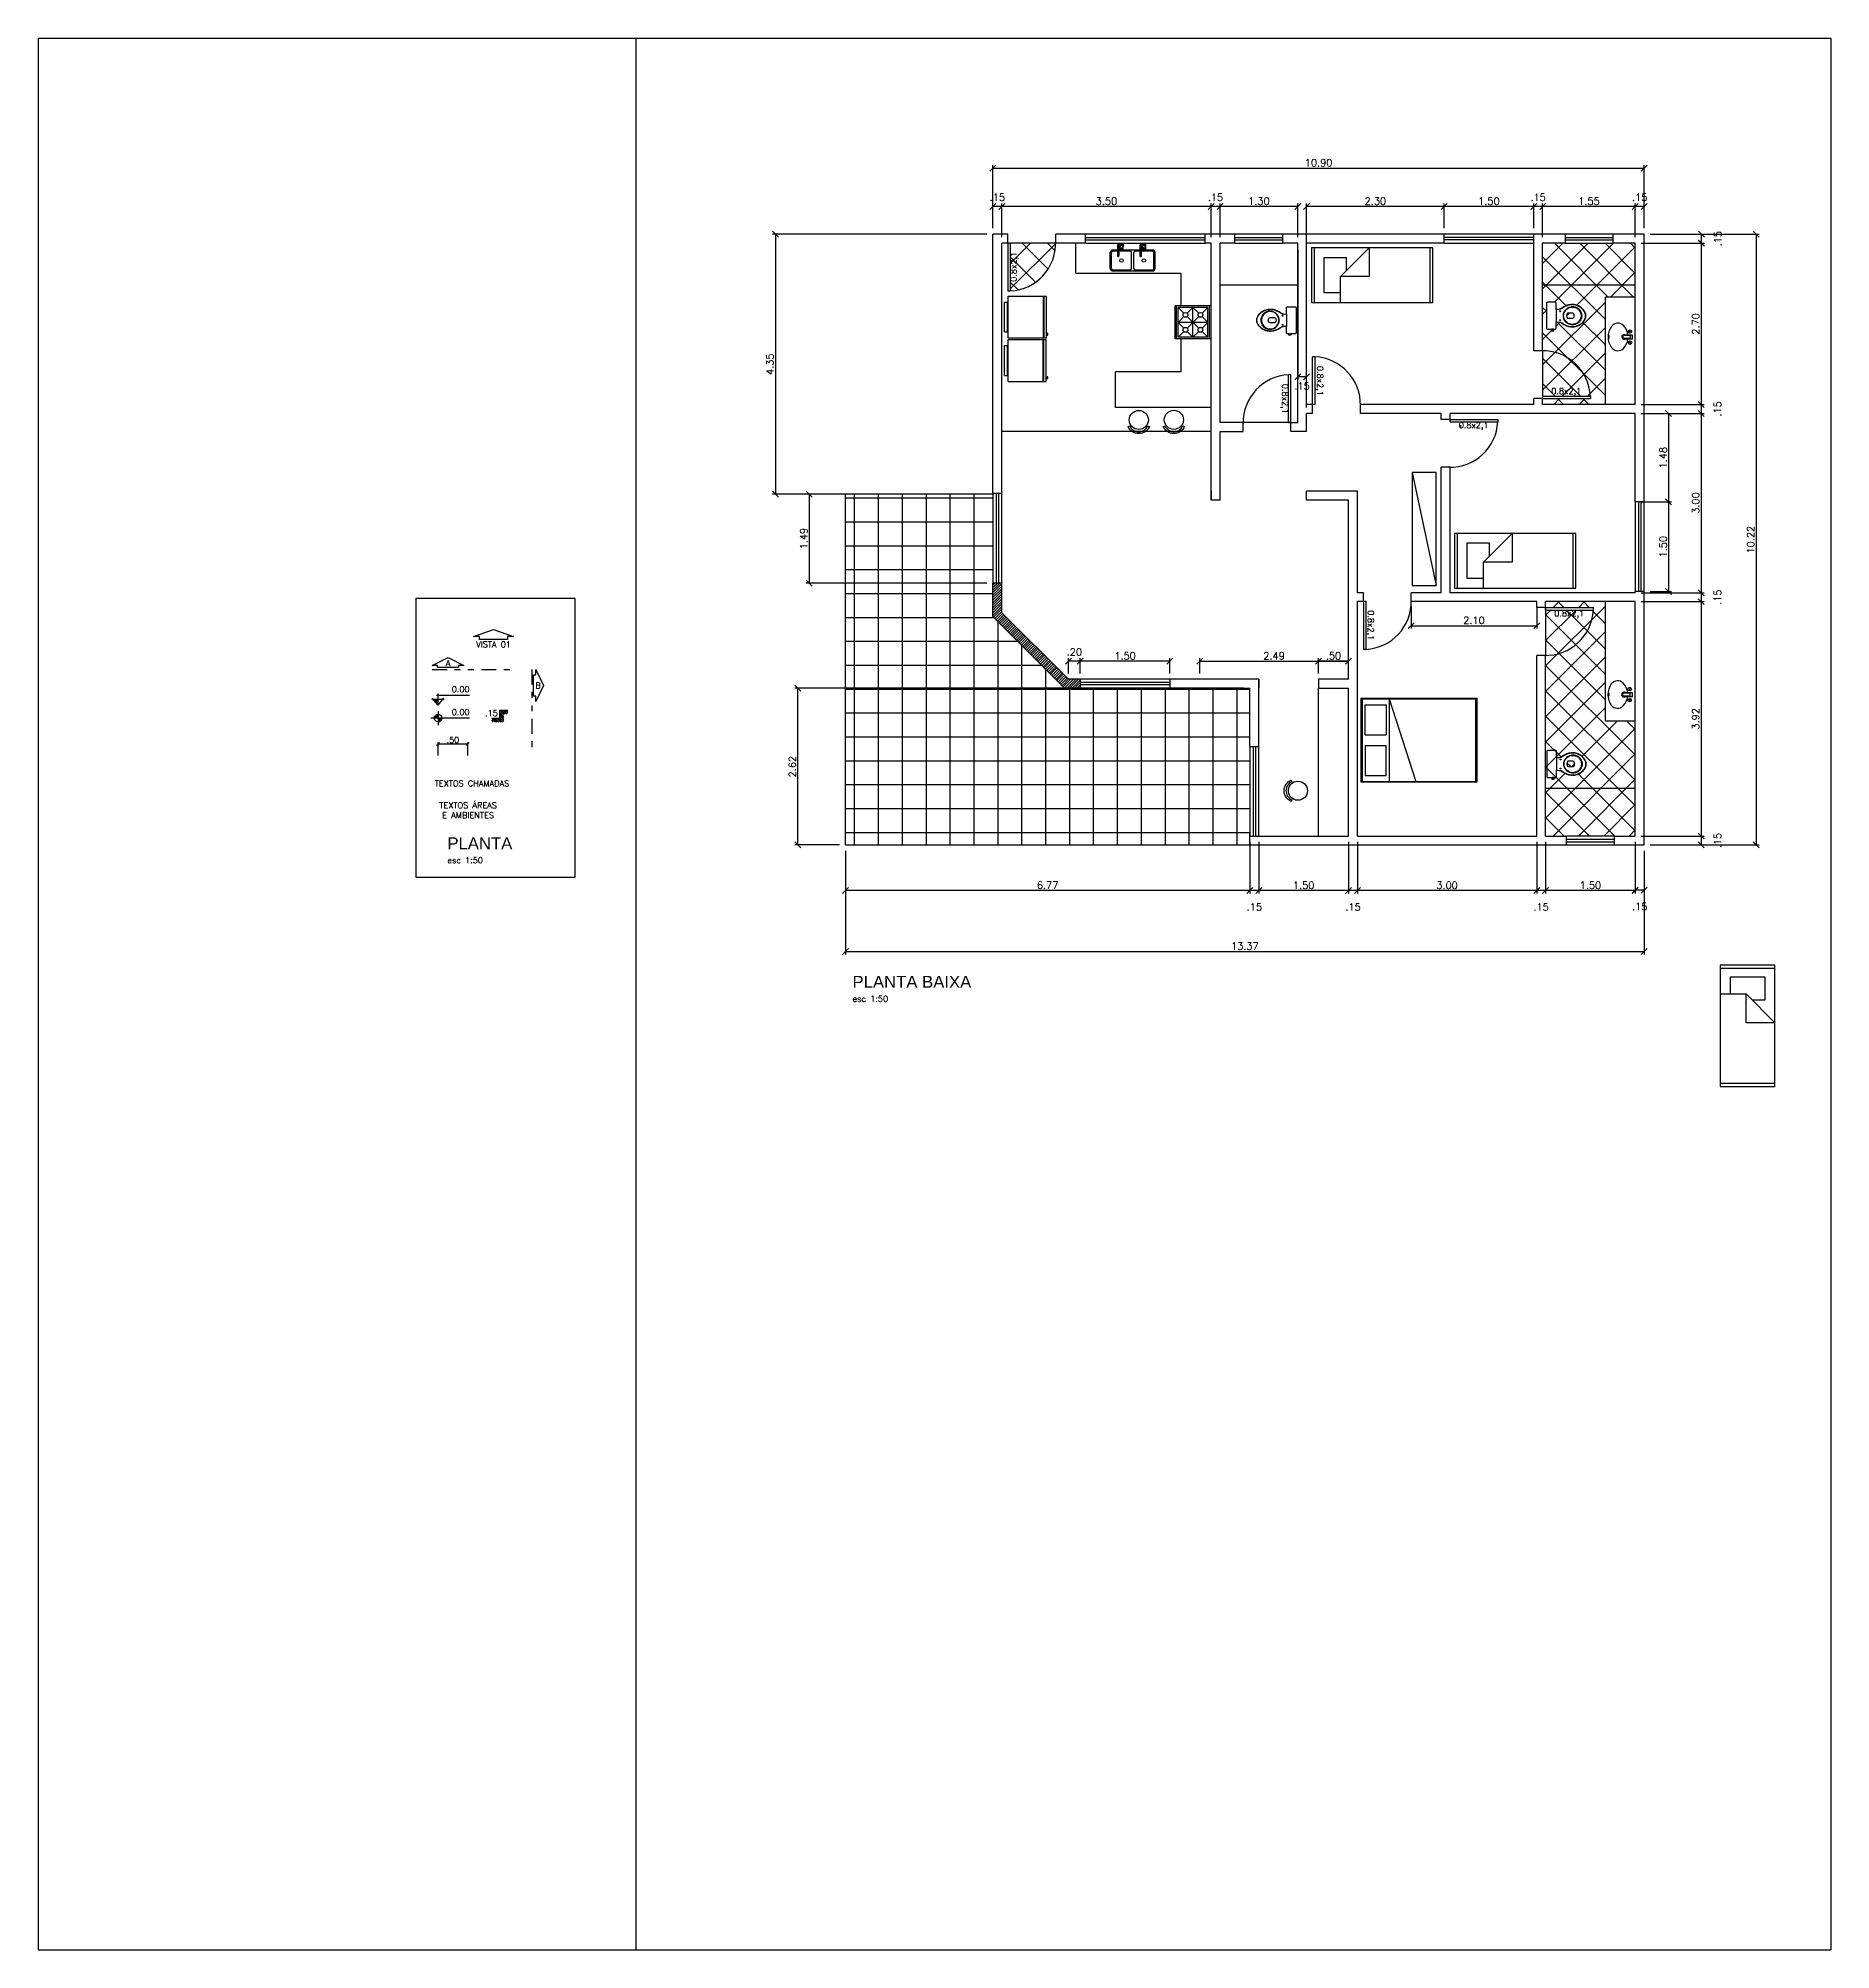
# Model space of a CAD drawing. Header units: metres. Extents: x 433 to 682, y 535 to 584.
# Drawn here: x 601.18 to 631.18, y 536.76 to 568.76 of the extents above; entities that cross this region are included whole.
import ezdxf

# ---------------------------------------------------------------- set-up
doc = ezdxf.new("R2010")
doc.units = ezdxf.units.M
doc.linetypes.add('ACAD_ISO02W100', pattern=[15, 12, -3])
doc.linetypes.add('DIVIDE', pattern=[1.25, 0.5, -0.25, 0, -0.25, 0, -0.25])
for name, color, linetype in [('ARQ-COTAS', 30, 'Continuous'), ('ARQ-ELETROS', 74, 'Continuous'), ('ARQ-ESQ-01', 1, 'ACAD_ISO02W100'), ('ARQ-ESQ-02', 2, 'Continuous'), ('ARQ-HACHURA', 252, 'Continuous'), ('ARQ-LINHACORTE', 3, 'DIVIDE'), ('ARQ-MOVEIS', 170, 'Continuous'), ('ARQ-NIVEL', 1, 'Continuous'), ('ARQ-PECAS_SANITARIAS', 7, 'Continuous'), ('ARQ-PISO', 8, 'Continuous'), ('ARQ-TEXTO2', 2, 'Continuous'), ('ARQ-TEXTO3', 3, 'Continuous'), ('ARQ-TEXTO4', 4, 'Continuous'), ('ARQ_AVENARIA', 4, 'Continuous')]:
    doc.layers.add(name, color=color, linetype=linetype)
doc.styles.add('ROMANS', font='romans.shx')
doc.dimstyles.new('1-100', dxfattribs={"dimtxt": 0.12, "dimasz": 0.1, "dimexe": 0.05, "dimexo": 0.1, "dimgap": 0.03, "dimtad": 1, "dimzin": 5, "dimdsep": 46, "dimtxsty": 'ROMANS', "dimblk": 'OBLIQUE', "dimcen": 0, "dimclrd": 256, "dimclre": 256, "dimclrt": 2, "dimadec": 0, "dimazin": 0, "dimtfac": 1, "dimtofl": 0, "dimtmove": 2, "dimatfit": 3, "dimfxl": 0.04, "dimtolj": 1, "dimtzin": 1, "dimarcsym": 0})
doc.dimstyles.new('1-50', dxfattribs={"dimscale": 0.5, "dimtxt": 0.2, "dimasz": 0.1, "dimexe": 0.05, "dimexo": 0.1, "dimgap": 0.03, "dimtad": 1, "dimzin": 5, "dimdsep": 46, "dimtxsty": 'ROMANS', "dimblk": 'OBLIQUE', "dimcen": 0, "dimclrd": 256, "dimclre": 256, "dimclrt": 2, "dimadec": 0, "dimazin": 0, "dimtfac": 1, "dimtofl": 0, "dimtmove": 2, "dimatfit": 3, "dimfxl": 0.04, "dimtolj": 1, "dimtzin": 1, "dimarcsym": 0})
pattern_1 = [(45, (18.44488, 5.8624), (-0.21213203, 0.21213203), []), (135, (18.44488, 5.8624), (-0.21213203, -0.21213203), [])]

msp = doc.modelspace()

# ---------------------------------------------------------------- texts
at = {"layer": 'ARQ-LINHACORTE', "color": 2, "char_height": 0.1, "style": 'ROMANS'}
for s, insert, attachment_point in [('VISTA 01', (608.801, 558.661), 2), ('A', (608.04, 558.296), 5), ('B', (609.547, 557.923), 5)]:
    msp.add_mtext(s, dxfattribs=dict(at, insert=insert, attachment_point=attachment_point))
at = {"layer": 'ARQ-NIVEL', "color": 2, "char_height": 0.1, "attachment_point": 9, "style": 'ROMANS'}
for s, insert in [('0.00', (608.401, 557.81)), ('0.00', (608.401, 557.428)), ('.15', (608.873, 557.41))]:
    msp.add_mtext(s, dxfattribs=dict(at, insert=insert))
at = {"layer": 'ARQ-TEXTO2', "char_height": 0.1, "style": 'ROMANS'}
for insert, attachment_point, rotation in [((617.586, 565.182), 9, 90), ((622.686, 562.771), 3, 270), ((621.972, 562.471), 9, 270), ((623.536, 559.182), 1, 270)]:
    msp.add_mtext('0.8x2,1', dxfattribs=dict(at, insert=insert, attachment_point=attachment_point, rotation=rotation))
for s, insert, attachment_point in [('0.8x2,1', (626.504, 562.902), 1), ('0.8x2,1', (624.954, 562.2), 7), ('0.8x2,1', (626.554, 559.05), 7), ('TEXTOS CHAMADAS', (607.818, 556.333), 1)]:
    msp.add_mtext(s, dxfattribs=dict(at, insert=insert, attachment_point=attachment_point))
at = {"layer": 'ARQ-TEXTO3', "insert": (608.377, 555.833), "char_height": 0.1, "attachment_point": 5, "style": 'ROMANS'}
msp.add_mtext('TEXTOS ÁREAS\\PE AMBIENTES', dxfattribs=at)
at = {"layer": 'ARQ-TEXTO4', "char_height": 0.1, "attachment_point": 1, "style": 'ROMANS'}
for s, insert in [('{\\fArial|b0|i0|c238|p34;\\H2x;\\C4;PLANTA\\Fromans|c0;\\H0.6666x;\\P\\H0.7501x;\\C2;esc 1:50}', (608.029, 555.381)), ('{\\fArial|b0|i0|c238|p34;\\H2x;\\C4;PLANTA\\fArial|b0|i0|c0|p34; BAIXA\\Fromans|c0;\\H0.6666x;\\P\\H0.7501x;\\C2;esc 1:50}', (614.81, 553.062))]:
    msp.add_mtext(s, dxfattribs=dict(at, insert=insert))

# ---------------------------------------------------------------- blocks, each defined once
blk = doc.blocks.new('_Oblique')
at = {"color": 0, "linetype": 'ByBlock', "lineweight": -2}
blk.add_line((-0.5, -0.5), (0.5, 0.5), dxfattribs=at)
blk = doc.blocks.new('*D3')
at = {"layer": 'ARQ-COTAS', "lineweight": -2, "transparency": 16777216}
for p, q in [((607.873, 556.748), (607.873, 556.97)), ((607.873, 556.945), (608.37, 556.945)), ((608.37, 556.748), (608.37, 556.97))]:
    blk.add_line(p, q, dxfattribs=at)
at = {"layer": 'DEFPOINTS', "color": 0, "transparency": 16777216}
for p in [(608.37, 556.945), (607.873, 556.698), (608.37, 556.698)]:
    blk.add_point(p, dxfattribs=at)
at = {"layer": 'ARQ-COTAS', "lineweight": -2, "transparency": 16777216, "xscale": 0.05, "yscale": 0.05, "zscale": 0.05, "rotation": 180}
blk.add_blockref('_Oblique', (607.873, 556.945), dxfattribs=at)
at = {"layer": 'ARQ-COTAS', "lineweight": -2, "transparency": 16777216, "xscale": 0.05, "yscale": 0.05, "zscale": 0.05}
blk.add_blockref('_Oblique', (608.37, 556.945), dxfattribs=at)
at = {"layer": 'ARQ-COTAS', "color": 2, "transparency": 16777216, "insert": (608.122, 557.01), "char_height": 0.1, "attachment_point": 5, "style": 'ROMANS'}
blk.add_mtext('\\A1;.50', dxfattribs=at)
blk = doc.blocks.new('A$C4D0E081D')
at = {"layer": 'ARQ-NIVEL'}
h = blk.add_hatch(dxfattribs=at)
h.set_pattern_fill('ANSI31', color=8, scale=0.25, angle=90, style=0)
h.set_pattern_definition([(135, (-18.381433, -69.158416), (-0.022097087, -0.022097087), [])])
h.paths.add_polyline_path([(0.4, 0.3), (0.2, 0.3), (0.2, 0.1), (0, 0.1), (0, 0), (0.3, 0), (0.3, 0.2), (0.4, 0.2)])
at = {"layer": 'ARQ-NIVEL', "color": 2}
blk.add_lwpolyline([(0, 0.1), (0.2, 0.1), (0.2, 0.3), (0.4, 0.3)], dxfattribs=at)
blk = doc.blocks.new('nivel planta')
at = {"layer": 'ARQ-NIVEL', "color": 1}
for p, q in [((0, 0), (-0.969, 0)), ((-0.884, 0.007), (-0.791, 0.007)), ((-0.883, 0.015), (-0.791, 0.015)), ((-0.882, 0.023), (-0.791, 0.023)), ((-0.88, 0.03), (-0.791, 0.03)), ((-0.876, 0.038), (-0.791, 0.038)), ((-0.873, 0.046), (-0.791, 0.046)), ((-0.868, 0.054), (-0.791, 0.054)), ((-0.861, 0.062), (-0.791, 0.062)), ((-0.854, 0.069), (-0.791, 0.069)), ((-0.844, 0.077), (-0.791, 0.077)), ((-0.83, 0.085), (-0.791, 0.085)), ((-0.791, 0.174), (-0.791, -0.179)), ((-0.791, -0.001), (-0.697, -0.001)), ((-0.791, -0.009), (-0.698, -0.009)), ((-0.791, -0.016), (-0.699, -0.016)), ((-0.791, -0.024), (-0.7, -0.024)), ((-0.791, -0.032), (-0.703, -0.032)), ((-0.791, -0.04), (-0.706, -0.04)), ((-0.791, -0.048), (-0.71, -0.048)), ((-0.791, -0.056), (-0.715, -0.056)), ((-0.791, -0.063), (-0.722, -0.063)), ((-0.791, -0.071), (-0.73, -0.071)), ((-0.791, -0.079), (-0.74, -0.079)), ((-0.791, -0.087), (-0.755, -0.087))]:
    blk.add_line(p, q, dxfattribs=at)
blk.add_circle((-0.791, 0), 0.0937, dxfattribs=at)
blk = doc.blocks.new('nivel corte')
at = {"color": 1}
for p, q in [((-0.155, 0.15), (0.155, 0.15)), ((0, 0), (-0.144, 0.174)), ((0, 0.141), (-0.117, 0.141)), ((0, 0.131), (-0.109, 0.131)), ((0, 0.122), (-0.101, 0.122)), ((0, 0.113), (-0.093, 0.113)), ((0, 0.103), (-0.086, 0.103)), ((0, 0.094), (-0.078, 0.094)), ((0, 0.084), (-0.07, 0.084)), ((0, 0.075), (-0.062, 0.075)), ((0, 0.066), (-0.054, 0.066)), ((0, 0.056), (-0.047, 0.056)), ((0, 0.047), (-0.039, 0.047)), ((-0.038, 0.249), (0.791, 0.249)), ((0, 0.038), (-0.031, 0.038)), ((0, 0.028), (-0.023, 0.028)), ((0, 0.019), (-0.016, 0.019)), ((0, 0.009), (-0.008, 0.009)), ((0, 0), (0, 0.287)), ((0, 0), (0.144, 0.174))]:
    blk.add_line(p, q, dxfattribs=at)
blk = doc.blocks.new('*D13')
at = {"layer": 'ARQ-COTAS', "lineweight": -2, "transparency": 16777216}
for p, q in [((628.01, 565.326), (629.062, 565.326)), ((629.012, 565.326), (629.012, 562.626)), ((628.01, 562.626), (629.062, 562.626))]:
    blk.add_line(p, q, dxfattribs=at)
at = {"layer": 'DEFPOINTS', "color": 0, "transparency": 16777216}
for p in [(627.91, 565.326), (627.91, 562.626), (629.012, 562.626)]:
    blk.add_point(p, dxfattribs=at)
at = {"layer": 'ARQ-COTAS', "lineweight": -2, "transparency": 16777216, "xscale": 0.1, "yscale": 0.1, "zscale": 0.1}
for p, rotation in [((629.012, 565.326), 90), ((629.012, 562.626), 270)]:
    blk.add_blockref('_Oblique', p, dxfattribs=dict(at, rotation=rotation))
at = {"layer": 'ARQ-COTAS', "color": 2, "transparency": 16777216, "insert": (628.922, 563.976), "char_height": 0.12, "attachment_point": 5, "rotation": 90, "style": 'ROMANS'}
blk.add_mtext('\\A1;2.70', dxfattribs=at)
blk = doc.blocks.new('*D14')
at = {"layer": 'ARQ-COTAS', "lineweight": -2, "transparency": 16777216}
for p, q in [((628.01, 562.626), (629.062, 562.626)), ((629.012, 562.626), (629.012, 562.476)), ((628.01, 562.476), (629.062, 562.476))]:
    blk.add_line(p, q, dxfattribs=at)
at = {"layer": 'DEFPOINTS', "color": 0, "transparency": 16777216}
for p in [(627.91, 562.626), (627.91, 562.476), (629.012, 562.476)]:
    blk.add_point(p, dxfattribs=at)
at = {"layer": 'ARQ-COTAS', "lineweight": -2, "transparency": 16777216, "xscale": 0.1, "yscale": 0.1, "zscale": 0.1}
for p, rotation in [((629.012, 562.626), 90), ((629.012, 562.476), 270)]:
    blk.add_blockref('_Oblique', p, dxfattribs=dict(at, rotation=rotation))
at = {"layer": 'ARQ-COTAS', "color": 2, "transparency": 16777216, "insert": (629.287, 562.551), "char_height": 0.12, "attachment_point": 5, "rotation": 90, "style": 'ROMANS'}
blk.add_mtext('\\A1;.15', dxfattribs=at)
blk = doc.blocks.new('*D15')
at = {"layer": 'ARQ-COTAS', "lineweight": -2, "transparency": 16777216}
for p, q in [((628.01, 562.476), (629.062, 562.476)), ((629.012, 562.476), (629.012, 559.476)), ((628.01, 559.476), (629.062, 559.476))]:
    blk.add_line(p, q, dxfattribs=at)
at = {"layer": 'DEFPOINTS', "color": 0, "transparency": 16777216}
for p in [(627.91, 562.476), (627.91, 559.476), (629.012, 559.476)]:
    blk.add_point(p, dxfattribs=at)
at = {"layer": 'ARQ-COTAS', "lineweight": -2, "transparency": 16777216, "xscale": 0.1, "yscale": 0.1, "zscale": 0.1}
for p, rotation in [((629.012, 562.476), 90), ((629.012, 559.476), 270)]:
    blk.add_blockref('_Oblique', p, dxfattribs=dict(at, rotation=rotation))
at = {"layer": 'ARQ-COTAS', "color": 2, "transparency": 16777216, "insert": (628.922, 560.976), "char_height": 0.12, "attachment_point": 5, "rotation": 90, "style": 'ROMANS'}
blk.add_mtext('\\A1;3.00', dxfattribs=at)
blk = doc.blocks.new('*D16')
at = {"layer": 'ARQ-COTAS', "lineweight": -2, "transparency": 16777216}
for p, q in [((628.01, 559.476), (629.062, 559.476)), ((629.012, 559.476), (629.012, 559.326)), ((628.01, 559.326), (629.062, 559.326))]:
    blk.add_line(p, q, dxfattribs=at)
at = {"layer": 'DEFPOINTS', "color": 0, "transparency": 16777216}
for p in [(627.91, 559.476), (627.91, 559.326), (629.012, 559.326)]:
    blk.add_point(p, dxfattribs=at)
at = {"layer": 'ARQ-COTAS', "lineweight": -2, "transparency": 16777216, "xscale": 0.1, "yscale": 0.1, "zscale": 0.1}
for p, rotation in [((629.012, 559.476), 90), ((629.012, 559.326), 270)]:
    blk.add_blockref('_Oblique', p, dxfattribs=dict(at, rotation=rotation))
at = {"layer": 'ARQ-COTAS', "color": 2, "transparency": 16777216, "insert": (629.287, 559.401), "char_height": 0.12, "attachment_point": 5, "rotation": 90, "style": 'ROMANS'}
blk.add_mtext('\\A1;.15', dxfattribs=at)
blk = doc.blocks.new('*D17')
at = {"layer": 'ARQ-COTAS', "lineweight": -2, "transparency": 16777216}
for p, q in [((628.01, 559.326), (629.062, 559.326)), ((629.012, 559.326), (629.012, 555.403)), ((628.01, 555.403), (629.062, 555.403))]:
    blk.add_line(p, q, dxfattribs=at)
at = {"layer": 'DEFPOINTS', "color": 0, "transparency": 16777216}
for p in [(627.91, 559.326), (627.91, 555.403), (629.012, 555.403)]:
    blk.add_point(p, dxfattribs=at)
at = {"layer": 'ARQ-COTAS', "lineweight": -2, "transparency": 16777216, "xscale": 0.1, "yscale": 0.1, "zscale": 0.1}
for p, rotation in [((629.012, 559.326), 90), ((629.012, 555.403), 270)]:
    blk.add_blockref('_Oblique', p, dxfattribs=dict(at, rotation=rotation))
at = {"layer": 'ARQ-COTAS', "color": 2, "transparency": 16777216, "insert": (628.922, 557.364), "char_height": 0.12, "attachment_point": 5, "rotation": 90, "style": 'ROMANS'}
blk.add_mtext('\\A1;3.92', dxfattribs=at)
blk = doc.blocks.new('*D18')
at = {"layer": 'ARQ-COTAS', "lineweight": -2, "transparency": 16777216}
for p, q in [((628.01, 555.403), (629.062, 555.403)), ((628.16, 555.253), (629.062, 555.253)), ((629.012, 555.403), (629.012, 555.253))]:
    blk.add_line(p, q, dxfattribs=at)
at = {"layer": 'DEFPOINTS', "color": 0, "transparency": 16777216}
for p in [(627.91, 555.403), (628.06, 555.253), (629.012, 555.253)]:
    blk.add_point(p, dxfattribs=at)
at = {"layer": 'ARQ-COTAS', "lineweight": -2, "transparency": 16777216, "xscale": 0.1, "yscale": 0.1, "zscale": 0.1}
for p, rotation in [((629.012, 555.403), 90), ((629.012, 555.253), 270)]:
    blk.add_blockref('_Oblique', p, dxfattribs=dict(at, rotation=rotation))
at = {"layer": 'ARQ-COTAS', "color": 2, "transparency": 16777216, "insert": (629.287, 555.328), "char_height": 0.12, "attachment_point": 5, "rotation": 90, "style": 'ROMANS'}
blk.add_mtext('\\A1;.15', dxfattribs=at)
blk = doc.blocks.new('*D19')
at = {"layer": 'ARQ-COTAS', "lineweight": -2, "transparency": 16777216}
for p, q in [((627.91, 555.303), (627.91, 554.447)), ((628.06, 555.153), (628.06, 554.447)), ((628.06, 554.497), (627.91, 554.497))]:
    blk.add_line(p, q, dxfattribs=at)
at = {"layer": 'DEFPOINTS', "color": 0, "transparency": 16777216}
for p in [(627.91, 555.403), (628.06, 555.253), (627.91, 554.497)]:
    blk.add_point(p, dxfattribs=at)
at = {"layer": 'ARQ-COTAS', "lineweight": -2, "transparency": 16777216, "xscale": 0.1, "yscale": 0.1, "zscale": 0.1, "rotation": 180}
blk.add_blockref('_Oblique', (627.91, 554.497), dxfattribs=at)
at = {"layer": 'ARQ-COTAS', "lineweight": -2, "transparency": 16777216, "xscale": 0.1, "yscale": 0.1, "zscale": 0.1}
blk.add_blockref('_Oblique', (628.06, 554.497), dxfattribs=at)
at = {"layer": 'ARQ-COTAS', "color": 2, "transparency": 16777216, "insert": (627.985, 554.222), "char_height": 0.12, "attachment_point": 5, "style": 'ROMANS'}
blk.add_mtext('\\A1;.15', dxfattribs=at)
blk = doc.blocks.new('*D20')
at = {"layer": 'ARQ-COTAS', "lineweight": -2, "transparency": 16777216}
for p, q in [((626.41, 555.303), (626.41, 554.439)), ((627.91, 555.303), (627.91, 554.439)), ((627.91, 554.489), (626.41, 554.489))]:
    blk.add_line(p, q, dxfattribs=at)
at = {"layer": 'DEFPOINTS', "color": 0, "transparency": 16777216}
for p in [(626.41, 555.403), (627.91, 555.403), (626.41, 554.489)]:
    blk.add_point(p, dxfattribs=at)
at = {"layer": 'ARQ-COTAS', "lineweight": -2, "transparency": 16777216, "xscale": 0.1, "yscale": 0.1, "zscale": 0.1, "rotation": 180}
blk.add_blockref('_Oblique', (626.41, 554.489), dxfattribs=at)
at = {"layer": 'ARQ-COTAS', "lineweight": -2, "transparency": 16777216, "xscale": 0.1, "yscale": 0.1, "zscale": 0.1}
blk.add_blockref('_Oblique', (627.91, 554.489), dxfattribs=at)
at = {"layer": 'ARQ-COTAS', "color": 2, "transparency": 16777216, "insert": (627.16, 554.579), "char_height": 0.12, "attachment_point": 5, "style": 'ROMANS'}
blk.add_mtext('\\A1;1.50', dxfattribs=at)
blk = doc.blocks.new('*D21')
at = {"layer": 'ARQ-COTAS', "lineweight": -2, "transparency": 16777216}
for p, q in [((626.26, 555.303), (626.26, 554.439)), ((626.41, 555.303), (626.41, 554.439)), ((626.41, 554.489), (626.26, 554.489))]:
    blk.add_line(p, q, dxfattribs=at)
at = {"layer": 'DEFPOINTS', "color": 0, "transparency": 16777216}
for p in [(626.26, 555.403), (626.41, 555.403), (626.26, 554.489)]:
    blk.add_point(p, dxfattribs=at)
at = {"layer": 'ARQ-COTAS', "lineweight": -2, "transparency": 16777216, "xscale": 0.1, "yscale": 0.1, "zscale": 0.1, "rotation": 180}
blk.add_blockref('_Oblique', (626.26, 554.489), dxfattribs=at)
at = {"layer": 'ARQ-COTAS', "lineweight": -2, "transparency": 16777216, "xscale": 0.1, "yscale": 0.1, "zscale": 0.1}
blk.add_blockref('_Oblique', (626.41, 554.489), dxfattribs=at)
at = {"layer": 'ARQ-COTAS', "color": 2, "transparency": 16777216, "insert": (626.335, 554.214), "char_height": 0.12, "attachment_point": 5, "style": 'ROMANS'}
blk.add_mtext('\\A1;.15', dxfattribs=at)
blk = doc.blocks.new('*D22')
at = {"layer": 'ARQ-COTAS', "lineweight": -2, "transparency": 16777216}
for p, q in [((623.26, 555.303), (623.26, 554.439)), ((626.26, 555.303), (626.26, 554.439)), ((626.26, 554.489), (623.26, 554.489))]:
    blk.add_line(p, q, dxfattribs=at)
at = {"layer": 'DEFPOINTS', "color": 0, "transparency": 16777216}
for p in [(623.26, 555.403), (626.26, 555.403), (623.26, 554.489)]:
    blk.add_point(p, dxfattribs=at)
at = {"layer": 'ARQ-COTAS', "lineweight": -2, "transparency": 16777216, "xscale": 0.1, "yscale": 0.1, "zscale": 0.1, "rotation": 180}
blk.add_blockref('_Oblique', (623.26, 554.489), dxfattribs=at)
at = {"layer": 'ARQ-COTAS', "lineweight": -2, "transparency": 16777216, "xscale": 0.1, "yscale": 0.1, "zscale": 0.1}
blk.add_blockref('_Oblique', (626.26, 554.489), dxfattribs=at)
at = {"layer": 'ARQ-COTAS', "color": 2, "transparency": 16777216, "insert": (624.76, 554.579), "char_height": 0.12, "attachment_point": 5, "style": 'ROMANS'}
blk.add_mtext('\\A1;3.00', dxfattribs=at)
blk = doc.blocks.new('*D23')
at = {"layer": 'ARQ-COTAS', "lineweight": -2, "transparency": 16777216}
for p, q in [((614.69, 555.053), (614.69, 553.419)), ((628.06, 555.153), (628.06, 553.419)), ((614.69, 553.469), (628.06, 553.469))]:
    blk.add_line(p, q, dxfattribs=at)
at = {"layer": 'DEFPOINTS', "color": 0, "transparency": 16777216}
for p in [(628.06, 555.253), (614.69, 555.153), (628.06, 553.469)]:
    blk.add_point(p, dxfattribs=at)
at = {"layer": 'ARQ-COTAS', "lineweight": -2, "transparency": 16777216, "xscale": 0.1, "yscale": 0.1, "zscale": 0.1, "rotation": 180}
blk.add_blockref('_Oblique', (614.69, 553.469), dxfattribs=at)
at = {"layer": 'ARQ-COTAS', "lineweight": -2, "transparency": 16777216, "xscale": 0.1, "yscale": 0.1, "zscale": 0.1}
blk.add_blockref('_Oblique', (628.06, 553.469), dxfattribs=at)
at = {"layer": 'ARQ-COTAS', "color": 2, "transparency": 16777216, "insert": (621.375, 553.559), "char_height": 0.12, "attachment_point": 5, "style": 'ROMANS'}
blk.add_mtext('\\A1;13.37', dxfattribs=at)
blk = doc.blocks.new('*D24')
at = {"layer": 'ARQ-COTAS', "lineweight": -2, "transparency": 16777216}
for p, q in [((628.16, 565.476), (629.066, 565.476)), ((629.016, 565.326), (629.016, 565.476)), ((628.01, 565.326), (629.066, 565.326))]:
    blk.add_line(p, q, dxfattribs=at)
at = {"layer": 'DEFPOINTS', "color": 0, "transparency": 16777216}
for p in [(628.06, 565.476), (629.016, 565.476), (627.91, 565.326)]:
    blk.add_point(p, dxfattribs=at)
at = {"layer": 'ARQ-COTAS', "lineweight": -2, "transparency": 16777216, "xscale": 0.1, "yscale": 0.1, "zscale": 0.1}
for p, rotation in [((629.016, 565.476), 90), ((629.016, 565.326), 270)]:
    blk.add_blockref('_Oblique', p, dxfattribs=dict(at, rotation=rotation))
at = {"layer": 'ARQ-COTAS', "color": 2, "transparency": 16777216, "insert": (629.291, 565.401), "char_height": 0.12, "attachment_point": 5, "rotation": 90, "style": 'ROMANS'}
blk.add_mtext('\\A1;.15', dxfattribs=at)
blk = doc.blocks.new('*D25')
at = {"layer": 'ARQ-COTAS', "lineweight": -2, "transparency": 16777216}
for p, q in [((628.16, 565.476), (629.981, 565.476)), ((629.931, 565.476), (629.931, 555.253)), ((628.16, 555.253), (629.981, 555.253))]:
    blk.add_line(p, q, dxfattribs=at)
at = {"layer": 'DEFPOINTS', "color": 0, "transparency": 16777216}
for p in [(628.06, 565.476), (628.06, 555.253), (629.931, 555.253)]:
    blk.add_point(p, dxfattribs=at)
at = {"layer": 'ARQ-COTAS', "lineweight": -2, "transparency": 16777216, "xscale": 0.1, "yscale": 0.1, "zscale": 0.1}
for p, rotation in [((629.931, 565.476), 90), ((629.931, 555.253), 270)]:
    blk.add_blockref('_Oblique', p, dxfattribs=dict(at, rotation=rotation))
at = {"layer": 'ARQ-COTAS', "color": 2, "transparency": 16777216, "insert": (629.841, 560.364), "char_height": 0.12, "attachment_point": 5, "rotation": 90, "style": 'ROMANS'}
blk.add_mtext('\\A1;10.22', dxfattribs=at)
blk = doc.blocks.new('*D26')
at = {"layer": 'ARQ-COTAS', "lineweight": -2, "transparency": 16777216}
for p, q in [((627.91, 565.426), (627.91, 565.991)), ((628.06, 565.941), (627.91, 565.941)), ((628.06, 565.576), (628.06, 565.991))]:
    blk.add_line(p, q, dxfattribs=at)
at = {"layer": 'DEFPOINTS', "color": 0, "transparency": 16777216}
for p in [(627.91, 565.941), (628.06, 565.476), (627.91, 565.326)]:
    blk.add_point(p, dxfattribs=at)
at = {"layer": 'ARQ-COTAS', "lineweight": -2, "transparency": 16777216, "xscale": 0.1, "yscale": 0.1, "zscale": 0.1, "rotation": 180}
blk.add_blockref('_Oblique', (627.91, 565.941), dxfattribs=at)
at = {"layer": 'ARQ-COTAS', "lineweight": -2, "transparency": 16777216, "xscale": 0.1, "yscale": 0.1, "zscale": 0.1}
blk.add_blockref('_Oblique', (628.06, 565.941), dxfattribs=at)
at = {"layer": 'ARQ-COTAS', "color": 2, "transparency": 16777216, "insert": (627.985, 566.096), "char_height": 0.12, "attachment_point": 5, "style": 'ROMANS'}
blk.add_mtext('\\A1;.15', dxfattribs=at)
blk = doc.blocks.new('*D27')
at = {"layer": 'ARQ-COTAS', "lineweight": -2, "transparency": 16777216}
for p, q in [((626.36, 565.426), (626.36, 565.991)), ((627.91, 565.941), (626.36, 565.941)), ((627.91, 565.426), (627.91, 565.991))]:
    blk.add_line(p, q, dxfattribs=at)
at = {"layer": 'DEFPOINTS', "color": 0, "transparency": 16777216}
for p in [(626.36, 565.941), (626.36, 565.326), (627.91, 565.326)]:
    blk.add_point(p, dxfattribs=at)
at = {"layer": 'ARQ-COTAS', "lineweight": -2, "transparency": 16777216, "xscale": 0.1, "yscale": 0.1, "zscale": 0.1, "rotation": 180}
blk.add_blockref('_Oblique', (626.36, 565.941), dxfattribs=at)
at = {"layer": 'ARQ-COTAS', "lineweight": -2, "transparency": 16777216, "xscale": 0.1, "yscale": 0.1, "zscale": 0.1}
blk.add_blockref('_Oblique', (627.91, 565.941), dxfattribs=at)
at = {"layer": 'ARQ-COTAS', "color": 2, "transparency": 16777216, "insert": (627.135, 566.031), "char_height": 0.12, "attachment_point": 5, "style": 'ROMANS'}
blk.add_mtext('\\A1;1.55', dxfattribs=at)
blk = doc.blocks.new('*D28')
at = {"layer": 'ARQ-COTAS', "lineweight": -2, "transparency": 16777216}
for p, q in [((626.21, 565.576), (626.21, 565.991)), ((626.36, 565.941), (626.21, 565.941)), ((626.36, 565.426), (626.36, 565.991))]:
    blk.add_line(p, q, dxfattribs=at)
at = {"layer": 'DEFPOINTS', "color": 0, "transparency": 16777216}
for p in [(626.21, 565.941), (626.21, 565.476), (626.36, 565.326)]:
    blk.add_point(p, dxfattribs=at)
at = {"layer": 'ARQ-COTAS', "lineweight": -2, "transparency": 16777216, "xscale": 0.1, "yscale": 0.1, "zscale": 0.1, "rotation": 180}
blk.add_blockref('_Oblique', (626.21, 565.941), dxfattribs=at)
at = {"layer": 'ARQ-COTAS', "lineweight": -2, "transparency": 16777216, "xscale": 0.1, "yscale": 0.1, "zscale": 0.1}
blk.add_blockref('_Oblique', (626.36, 565.941), dxfattribs=at)
at = {"layer": 'ARQ-COTAS', "color": 2, "transparency": 16777216, "insert": (626.285, 566.096), "char_height": 0.12, "attachment_point": 5, "style": 'ROMANS'}
blk.add_mtext('\\A1;.15', dxfattribs=at)
blk = doc.blocks.new('*D29')
at = {"layer": 'ARQ-COTAS', "lineweight": -2, "transparency": 16777216}
for p, q in [((624.71, 565.576), (624.71, 565.991)), ((626.21, 565.941), (624.71, 565.941)), ((626.21, 565.576), (626.21, 565.991))]:
    blk.add_line(p, q, dxfattribs=at)
at = {"layer": 'DEFPOINTS', "color": 0, "transparency": 16777216}
for p in [(624.71, 565.941), (624.71, 565.476), (626.21, 565.476)]:
    blk.add_point(p, dxfattribs=at)
at = {"layer": 'ARQ-COTAS', "lineweight": -2, "transparency": 16777216, "xscale": 0.1, "yscale": 0.1, "zscale": 0.1, "rotation": 180}
blk.add_blockref('_Oblique', (624.71, 565.941), dxfattribs=at)
at = {"layer": 'ARQ-COTAS', "lineweight": -2, "transparency": 16777216, "xscale": 0.1, "yscale": 0.1, "zscale": 0.1}
blk.add_blockref('_Oblique', (626.21, 565.941), dxfattribs=at)
at = {"layer": 'ARQ-COTAS', "color": 2, "transparency": 16777216, "insert": (625.46, 566.031), "char_height": 0.12, "attachment_point": 5, "style": 'ROMANS'}
blk.add_mtext('\\A1;1.50', dxfattribs=at)
blk = doc.blocks.new('*D30')
at = {"layer": 'ARQ-COTAS', "lineweight": -2, "transparency": 16777216}
for p, q in [((622.41, 562.576), (622.41, 565.991)), ((624.71, 565.941), (622.41, 565.941)), ((624.71, 565.576), (624.71, 565.991))]:
    blk.add_line(p, q, dxfattribs=at)
at = {"layer": 'DEFPOINTS', "color": 0, "transparency": 16777216}
for p in [(622.41, 565.941), (624.71, 565.476), (622.41, 562.476)]:
    blk.add_point(p, dxfattribs=at)
at = {"layer": 'ARQ-COTAS', "lineweight": -2, "transparency": 16777216, "xscale": 0.1, "yscale": 0.1, "zscale": 0.1, "rotation": 180}
blk.add_blockref('_Oblique', (622.41, 565.941), dxfattribs=at)
at = {"layer": 'ARQ-COTAS', "lineweight": -2, "transparency": 16777216, "xscale": 0.1, "yscale": 0.1, "zscale": 0.1}
blk.add_blockref('_Oblique', (624.71, 565.941), dxfattribs=at)
at = {"layer": 'ARQ-COTAS', "color": 2, "transparency": 16777216, "insert": (623.56, 566.031), "char_height": 0.12, "attachment_point": 5, "style": 'ROMANS'}
blk.add_mtext('\\A1;2.30', dxfattribs=at)
blk = doc.blocks.new('*D31')
at = {"layer": 'ARQ-COTAS', "lineweight": -2, "transparency": 16777216}
for p, q in [((622.26, 565.226), (622.26, 563.041)), ((622.41, 563.091), (622.26, 563.091)), ((622.41, 562.576), (622.41, 563.141))]:
    blk.add_line(p, q, dxfattribs=at)
at = {"layer": 'DEFPOINTS', "color": 0, "transparency": 16777216}
for p in [(622.26, 565.326), (622.26, 563.091), (622.41, 562.476)]:
    blk.add_point(p, dxfattribs=at)
at = {"layer": 'ARQ-COTAS', "lineweight": -2, "transparency": 16777216, "xscale": 0.1, "yscale": 0.1, "zscale": 0.1, "rotation": 180}
blk.add_blockref('_Oblique', (622.26, 563.091), dxfattribs=at)
at = {"layer": 'ARQ-COTAS', "lineweight": -2, "transparency": 16777216, "xscale": 0.1, "yscale": 0.1, "zscale": 0.1}
blk.add_blockref('_Oblique', (622.41, 563.091), dxfattribs=at)
at = {"layer": 'ARQ-COTAS', "color": 2, "transparency": 16777216, "insert": (622.335, 562.936), "char_height": 0.12, "attachment_point": 5, "style": 'ROMANS'}
blk.add_mtext('\\A1;.15', dxfattribs=at)
blk = doc.blocks.new('*D32')
at = {"layer": 'ARQ-COTAS', "lineweight": -2, "transparency": 16777216}
for p, q in [((620.96, 565.426), (620.96, 565.991)), ((622.26, 565.941), (620.96, 565.941)), ((622.26, 565.426), (622.26, 565.991))]:
    blk.add_line(p, q, dxfattribs=at)
at = {"layer": 'DEFPOINTS', "color": 0, "transparency": 16777216}
for p in [(620.96, 565.941), (620.96, 565.326), (622.26, 565.326)]:
    blk.add_point(p, dxfattribs=at)
at = {"layer": 'ARQ-COTAS', "lineweight": -2, "transparency": 16777216, "xscale": 0.1, "yscale": 0.1, "zscale": 0.1, "rotation": 180}
blk.add_blockref('_Oblique', (620.96, 565.941), dxfattribs=at)
at = {"layer": 'ARQ-COTAS', "lineweight": -2, "transparency": 16777216, "xscale": 0.1, "yscale": 0.1, "zscale": 0.1}
blk.add_blockref('_Oblique', (622.26, 565.941), dxfattribs=at)
at = {"layer": 'ARQ-COTAS', "color": 2, "transparency": 16777216, "insert": (621.61, 566.031), "char_height": 0.12, "attachment_point": 5, "style": 'ROMANS'}
blk.add_mtext('\\A1;1.30', dxfattribs=at)
blk = doc.blocks.new('*D33')
at = {"layer": 'ARQ-COTAS', "lineweight": -2, "transparency": 16777216}
for p, q in [((620.81, 565.426), (620.81, 565.991)), ((620.96, 565.941), (620.81, 565.941)), ((620.96, 565.426), (620.96, 565.991))]:
    blk.add_line(p, q, dxfattribs=at)
at = {"layer": 'DEFPOINTS', "color": 0, "transparency": 16777216}
for p in [(620.81, 565.941), (620.81, 565.326), (620.96, 565.326)]:
    blk.add_point(p, dxfattribs=at)
at = {"layer": 'ARQ-COTAS', "lineweight": -2, "transparency": 16777216, "xscale": 0.1, "yscale": 0.1, "zscale": 0.1, "rotation": 180}
blk.add_blockref('_Oblique', (620.81, 565.941), dxfattribs=at)
at = {"layer": 'ARQ-COTAS', "lineweight": -2, "transparency": 16777216, "xscale": 0.1, "yscale": 0.1, "zscale": 0.1}
blk.add_blockref('_Oblique', (620.96, 565.941), dxfattribs=at)
at = {"layer": 'ARQ-COTAS', "color": 2, "transparency": 16777216, "insert": (620.885, 566.096), "char_height": 0.12, "attachment_point": 5, "style": 'ROMANS'}
blk.add_mtext('\\A1;.15', dxfattribs=at)
blk = doc.blocks.new('*D34')
at = {"layer": 'ARQ-COTAS', "lineweight": -2, "transparency": 16777216}
for p, q in [((617.31, 565.426), (617.31, 565.991)), ((620.81, 565.941), (617.31, 565.941)), ((620.81, 565.426), (620.81, 565.991))]:
    blk.add_line(p, q, dxfattribs=at)
at = {"layer": 'DEFPOINTS', "color": 0, "transparency": 16777216}
for p in [(617.31, 565.941), (617.31, 565.326), (620.81, 565.326)]:
    blk.add_point(p, dxfattribs=at)
at = {"layer": 'ARQ-COTAS', "lineweight": -2, "transparency": 16777216, "xscale": 0.1, "yscale": 0.1, "zscale": 0.1, "rotation": 180}
blk.add_blockref('_Oblique', (617.31, 565.941), dxfattribs=at)
at = {"layer": 'ARQ-COTAS', "lineweight": -2, "transparency": 16777216, "xscale": 0.1, "yscale": 0.1, "zscale": 0.1}
blk.add_blockref('_Oblique', (620.81, 565.941), dxfattribs=at)
at = {"layer": 'ARQ-COTAS', "color": 2, "transparency": 16777216, "insert": (619.06, 566.031), "char_height": 0.12, "attachment_point": 5, "style": 'ROMANS'}
blk.add_mtext('\\A1;3.50', dxfattribs=at)
blk = doc.blocks.new('*D35')
at = {"layer": 'ARQ-COTAS', "lineweight": -2, "transparency": 16777216}
for p, q in [((617.16, 565.576), (617.16, 565.991)), ((617.31, 565.941), (617.16, 565.941)), ((617.31, 565.426), (617.31, 565.991))]:
    blk.add_line(p, q, dxfattribs=at)
at = {"layer": 'DEFPOINTS', "color": 0, "transparency": 16777216}
for p in [(617.16, 565.941), (617.16, 565.476), (617.31, 565.326)]:
    blk.add_point(p, dxfattribs=at)
at = {"layer": 'ARQ-COTAS', "lineweight": -2, "transparency": 16777216, "xscale": 0.1, "yscale": 0.1, "zscale": 0.1, "rotation": 180}
blk.add_blockref('_Oblique', (617.16, 565.941), dxfattribs=at)
at = {"layer": 'ARQ-COTAS', "lineweight": -2, "transparency": 16777216, "xscale": 0.1, "yscale": 0.1, "zscale": 0.1}
blk.add_blockref('_Oblique', (617.31, 565.941), dxfattribs=at)
at = {"layer": 'ARQ-COTAS', "color": 2, "transparency": 16777216, "insert": (617.235, 566.096), "char_height": 0.12, "attachment_point": 5, "style": 'ROMANS'}
blk.add_mtext('\\A1;.15', dxfattribs=at)
blk = doc.blocks.new('*D36')
at = {"layer": 'ARQ-COTAS', "lineweight": -2, "transparency": 16777216}
for p, q in [((617.16, 565.576), (617.16, 566.633)), ((617.16, 566.583), (628.06, 566.583)), ((628.06, 565.576), (628.06, 566.633))]:
    blk.add_line(p, q, dxfattribs=at)
at = {"layer": 'DEFPOINTS', "color": 0, "transparency": 16777216}
for p in [(628.06, 566.583), (617.16, 565.476), (628.06, 565.476)]:
    blk.add_point(p, dxfattribs=at)
at = {"layer": 'ARQ-COTAS', "lineweight": -2, "transparency": 16777216, "xscale": 0.1, "yscale": 0.1, "zscale": 0.1, "rotation": 180}
blk.add_blockref('_Oblique', (617.16, 566.583), dxfattribs=at)
at = {"layer": 'ARQ-COTAS', "lineweight": -2, "transparency": 16777216, "xscale": 0.1, "yscale": 0.1, "zscale": 0.1}
blk.add_blockref('_Oblique', (628.06, 566.583), dxfattribs=at)
at = {"layer": 'ARQ-COTAS', "color": 2, "transparency": 16777216, "insert": (622.61, 566.673), "char_height": 0.12, "attachment_point": 5, "style": 'ROMANS'}
blk.add_mtext('\\A1;10.90', dxfattribs=at)
blk = doc.blocks.new('*D37')
at = {"layer": 'ARQ-COTAS', "lineweight": -2, "transparency": 16777216}
for p, q in [((624.16, 559.246), (624.16, 558.874)), ((626.26, 559.226), (626.26, 558.874)), ((624.16, 558.924), (626.26, 558.924))]:
    blk.add_line(p, q, dxfattribs=at)
at = {"layer": 'DEFPOINTS', "color": 0, "transparency": 16777216}
for p in [(624.16, 559.346), (626.26, 559.326), (626.26, 558.924)]:
    blk.add_point(p, dxfattribs=at)
at = {"layer": 'ARQ-COTAS', "lineweight": -2, "transparency": 16777216, "xscale": 0.1, "yscale": 0.1, "zscale": 0.1, "rotation": 180}
blk.add_blockref('_Oblique', (624.16, 558.924), dxfattribs=at)
at = {"layer": 'ARQ-COTAS', "lineweight": -2, "transparency": 16777216, "xscale": 0.1, "yscale": 0.1, "zscale": 0.1}
blk.add_blockref('_Oblique', (626.26, 558.924), dxfattribs=at)
at = {"layer": 'ARQ-COTAS', "color": 2, "transparency": 16777216, "insert": (625.21, 559.014), "char_height": 0.12, "attachment_point": 5, "style": 'ROMANS'}
blk.add_mtext('\\A1;2.10', dxfattribs=at)
blk = doc.blocks.new('*D38')
at = {"layer": 'ARQ-COTAS', "lineweight": -2, "transparency": 16777216}
for p, q in [((620.622, 558.126), (620.622, 558.379)), ((620.622, 558.329), (623.11, 558.329)), ((623.11, 558.126), (623.11, 558.379))]:
    blk.add_line(p, q, dxfattribs=at)
at = {"layer": 'DEFPOINTS', "color": 0, "transparency": 16777216}
for p in [(623.11, 558.329), (620.622, 558.026), (623.11, 558.026)]:
    blk.add_point(p, dxfattribs=at)
at = {"layer": 'ARQ-COTAS', "lineweight": -2, "transparency": 16777216, "xscale": 0.1, "yscale": 0.1, "zscale": 0.1, "rotation": 180}
blk.add_blockref('_Oblique', (620.622, 558.329), dxfattribs=at)
at = {"layer": 'ARQ-COTAS', "lineweight": -2, "transparency": 16777216, "xscale": 0.1, "yscale": 0.1, "zscale": 0.1}
blk.add_blockref('_Oblique', (623.11, 558.329), dxfattribs=at)
at = {"layer": 'ARQ-COTAS', "color": 2, "transparency": 16777216, "insert": (621.866, 558.419), "char_height": 0.12, "attachment_point": 5, "style": 'ROMANS'}
blk.add_mtext('\\A1;2.49', dxfattribs=at)
blk = doc.blocks.new('*D39')
at = {"layer": 'ARQ-COTAS', "lineweight": -2, "transparency": 16777216}
for p, q in [((622.61, 558.126), (622.61, 558.379)), ((623.11, 558.329), (622.61, 558.329)), ((623.11, 558.126), (623.11, 558.379))]:
    blk.add_line(p, q, dxfattribs=at)
at = {"layer": 'DEFPOINTS', "color": 0, "transparency": 16777216}
for p in [(622.61, 558.329), (622.61, 558.026), (623.11, 558.026)]:
    blk.add_point(p, dxfattribs=at)
at = {"layer": 'ARQ-COTAS', "lineweight": -2, "transparency": 16777216, "xscale": 0.1, "yscale": 0.1, "zscale": 0.1, "rotation": 180}
blk.add_blockref('_Oblique', (622.61, 558.329), dxfattribs=at)
at = {"layer": 'ARQ-COTAS', "lineweight": -2, "transparency": 16777216, "xscale": 0.1, "yscale": 0.1, "zscale": 0.1}
blk.add_blockref('_Oblique', (623.11, 558.329), dxfattribs=at)
at = {"layer": 'ARQ-COTAS', "color": 2, "transparency": 16777216, "insert": (622.86, 558.419), "char_height": 0.12, "attachment_point": 5, "style": 'ROMANS'}
blk.add_mtext('\\A1;.50', dxfattribs=at)
blk = doc.blocks.new('*D40')
at = {"layer": 'ARQ-COTAS', "lineweight": -2, "transparency": 16777216}
for p, q in [((618.622, 558.126), (618.622, 558.379)), ((620.122, 558.329), (618.622, 558.329)), ((620.122, 558.126), (620.122, 558.379))]:
    blk.add_line(p, q, dxfattribs=at)
at = {"layer": 'DEFPOINTS', "color": 0, "transparency": 16777216}
for p in [(618.622, 558.329), (618.622, 558.026), (620.122, 558.026)]:
    blk.add_point(p, dxfattribs=at)
at = {"layer": 'ARQ-COTAS', "lineweight": -2, "transparency": 16777216, "xscale": 0.1, "yscale": 0.1, "zscale": 0.1, "rotation": 180}
blk.add_blockref('_Oblique', (618.622, 558.329), dxfattribs=at)
at = {"layer": 'ARQ-COTAS', "lineweight": -2, "transparency": 16777216, "xscale": 0.1, "yscale": 0.1, "zscale": 0.1}
blk.add_blockref('_Oblique', (620.122, 558.329), dxfattribs=at)
at = {"layer": 'ARQ-COTAS', "color": 2, "transparency": 16777216, "insert": (619.372, 558.419), "char_height": 0.12, "attachment_point": 5, "style": 'ROMANS'}
blk.add_mtext('\\A1;1.50', dxfattribs=at)
blk = doc.blocks.new('*D41')
at = {"layer": 'ARQ-COTAS', "lineweight": -2, "transparency": 16777216}
for p, q in [((618.422, 558.126), (618.422, 558.379)), ((618.622, 558.329), (618.422, 558.329)), ((618.622, 558.126), (618.622, 558.379))]:
    blk.add_line(p, q, dxfattribs=at)
at = {"layer": 'DEFPOINTS', "color": 0, "transparency": 16777216}
for p in [(618.422, 558.329), (618.422, 558.026), (618.622, 558.026)]:
    blk.add_point(p, dxfattribs=at)
at = {"layer": 'ARQ-COTAS', "lineweight": -2, "transparency": 16777216, "xscale": 0.1, "yscale": 0.1, "zscale": 0.1, "rotation": 180}
blk.add_blockref('_Oblique', (618.422, 558.329), dxfattribs=at)
at = {"layer": 'ARQ-COTAS', "lineweight": -2, "transparency": 16777216, "xscale": 0.1, "yscale": 0.1, "zscale": 0.1}
blk.add_blockref('_Oblique', (618.622, 558.329), dxfattribs=at)
at = {"layer": 'ARQ-COTAS', "color": 2, "transparency": 16777216, "insert": (618.522, 558.484), "char_height": 0.12, "attachment_point": 5, "style": 'ROMANS'}
blk.add_mtext('\\A1;.20', dxfattribs=at)
blk = doc.blocks.new('RECTANG')
for p, q in [((1, 1), (0, 1)), ((0, 1), (0, 0)), ((1, 0), (1, 1)), ((0, 0), (1, 0))]:
    blk.add_line(p, q)
blk = doc.blocks.new('BEDHOSP')
for p, q in [((-1.9812, -0.4572), (-1.9812, 0.4572)), ((-0.4826, 0.4572), (-0.4826, 0.0254)), ((-0.0508, 0.4572), (-0.0508, -0.4572)), ((-0.4826, 0.0254), (-0.9652, -0.4572)), ((-0.9652, -0.4572), (-0.9652, 0.0254)), ((-0.9652, 0.0254), (-0.4826, 0.0254)), ((-0.2032, 0.2921), (-0.4826, 0.2921)), ((-0.2032, -0.2921), (-0.2032, 0.2921)), ((-0.5842, -0.0762), (-0.5842, -0.2921)), ((-0.5842, -0.2921), (-0.2032, -0.2921))]:
    blk.add_line(p, q)
at = {"xscale": 2.032, "yscale": 0.9144, "zscale": 2.032}
blk.add_blockref('RECTANG', (-2.032, -0.4572), dxfattribs=at)
blk = doc.blocks.new('*D45')
at = {"layer": 'ARQ-ELETROS', "lineweight": -2, "transparency": 16777216}
for p, q in [((628.01, 562.476), (628.516, 562.476)), ((628.466, 562.476), (628.466, 560.996)), ((628.01, 560.996), (628.516, 560.996))]:
    blk.add_line(p, q, dxfattribs=at)
at = {"layer": 'DEFPOINTS', "color": 0, "transparency": 16777216}
for p in [(627.91, 562.476), (627.91, 560.996), (628.466, 560.996)]:
    blk.add_point(p, dxfattribs=at)
at = {"layer": 'ARQ-ELETROS', "lineweight": -2, "transparency": 16777216, "xscale": 0.1, "yscale": 0.1, "zscale": 0.1}
for p, rotation in [((628.466, 562.476), 90), ((628.466, 560.996), 270)]:
    blk.add_blockref('_Oblique', p, dxfattribs=dict(at, rotation=rotation))
at = {"layer": 'ARQ-ELETROS', "color": 2, "transparency": 16777216, "insert": (628.376, 561.736), "char_height": 0.12, "attachment_point": 5, "rotation": 90, "style": 'ROMANS'}
blk.add_mtext('\\A1;1.48', dxfattribs=at)
blk = doc.blocks.new('*D46')
at = {"layer": 'ARQ-ELETROS', "lineweight": -2, "transparency": 16777216}
for p, q in [((628.16, 560.996), (628.516, 560.996)), ((628.466, 560.996), (628.466, 559.496)), ((628.16, 559.496), (628.516, 559.496))]:
    blk.add_line(p, q, dxfattribs=at)
at = {"layer": 'DEFPOINTS', "color": 0, "transparency": 16777216}
for p in [(628.06, 560.996), (628.06, 559.496), (628.466, 559.496)]:
    blk.add_point(p, dxfattribs=at)
at = {"layer": 'ARQ-ELETROS', "lineweight": -2, "transparency": 16777216, "xscale": 0.1, "yscale": 0.1, "zscale": 0.1}
for p, rotation in [((628.466, 560.996), 90), ((628.466, 559.496), 270)]:
    blk.add_blockref('_Oblique', p, dxfattribs=dict(at, rotation=rotation))
at = {"layer": 'ARQ-ELETROS', "color": 2, "transparency": 16777216, "insert": (628.376, 560.246), "char_height": 0.12, "attachment_point": 5, "rotation": 90, "style": 'ROMANS'}
blk.add_mtext('\\A1;1.50', dxfattribs=at)
blk = doc.blocks.new('*D48')
at = {"layer": 'ARQ-COTAS', "lineweight": -2, "transparency": 16777216}
for p, q in [((623.11, 555.303), (623.11, 554.439)), ((623.26, 555.303), (623.26, 554.439)), ((623.26, 554.489), (623.11, 554.489))]:
    blk.add_line(p, q, dxfattribs=at)
at = {"layer": 'DEFPOINTS', "color": 0, "transparency": 16777216}
for p in [(623.11, 555.403), (623.26, 555.403), (623.11, 554.489)]:
    blk.add_point(p, dxfattribs=at)
at = {"layer": 'ARQ-COTAS', "lineweight": -2, "transparency": 16777216, "xscale": 0.1, "yscale": 0.1, "zscale": 0.1, "rotation": 180}
blk.add_blockref('_Oblique', (623.11, 554.489), dxfattribs=at)
at = {"layer": 'ARQ-COTAS', "lineweight": -2, "transparency": 16777216, "xscale": 0.1, "yscale": 0.1, "zscale": 0.1}
blk.add_blockref('_Oblique', (623.26, 554.489), dxfattribs=at)
at = {"layer": 'ARQ-COTAS', "color": 2, "transparency": 16777216, "insert": (623.185, 554.214), "char_height": 0.12, "attachment_point": 5, "style": 'ROMANS'}
blk.add_mtext('\\A1;.15', dxfattribs=at)
blk = doc.blocks.new('*D49')
at = {"layer": 'ARQ-COTAS', "lineweight": -2, "transparency": 16777216}
for p, q in [((621.61, 555.303), (621.61, 554.439)), ((623.11, 555.303), (623.11, 554.439)), ((623.11, 554.489), (621.61, 554.489))]:
    blk.add_line(p, q, dxfattribs=at)
at = {"layer": 'DEFPOINTS', "color": 0, "transparency": 16777216}
for p in [(621.61, 555.403), (623.11, 555.403), (621.61, 554.489)]:
    blk.add_point(p, dxfattribs=at)
at = {"layer": 'ARQ-COTAS', "lineweight": -2, "transparency": 16777216, "xscale": 0.1, "yscale": 0.1, "zscale": 0.1, "rotation": 180}
blk.add_blockref('_Oblique', (621.61, 554.489), dxfattribs=at)
at = {"layer": 'ARQ-COTAS', "lineweight": -2, "transparency": 16777216, "xscale": 0.1, "yscale": 0.1, "zscale": 0.1}
blk.add_blockref('_Oblique', (623.11, 554.489), dxfattribs=at)
at = {"layer": 'ARQ-COTAS', "color": 2, "transparency": 16777216, "insert": (622.36, 554.579), "char_height": 0.12, "attachment_point": 5, "style": 'ROMANS'}
blk.add_mtext('\\A1;1.50', dxfattribs=at)
blk = doc.blocks.new('*D50')
at = {"layer": 'ARQ-COTAS', "lineweight": -2, "transparency": 16777216}
for p, q in [((621.46, 555.303), (621.46, 554.439)), ((621.61, 555.303), (621.61, 554.439)), ((621.61, 554.489), (621.46, 554.489))]:
    blk.add_line(p, q, dxfattribs=at)
at = {"layer": 'DEFPOINTS', "color": 0, "transparency": 16777216}
for p in [(621.46, 555.403), (621.61, 555.403), (621.46, 554.489)]:
    blk.add_point(p, dxfattribs=at)
at = {"layer": 'ARQ-COTAS', "lineweight": -2, "transparency": 16777216, "xscale": 0.1, "yscale": 0.1, "zscale": 0.1, "rotation": 180}
blk.add_blockref('_Oblique', (621.46, 554.489), dxfattribs=at)
at = {"layer": 'ARQ-COTAS', "lineweight": -2, "transparency": 16777216, "xscale": 0.1, "yscale": 0.1, "zscale": 0.1}
blk.add_blockref('_Oblique', (621.61, 554.489), dxfattribs=at)
at = {"layer": 'ARQ-COTAS', "color": 2, "transparency": 16777216, "insert": (621.535, 554.214), "char_height": 0.12, "attachment_point": 5, "style": 'ROMANS'}
blk.add_mtext('\\A1;.15', dxfattribs=at)
blk = doc.blocks.new('*D51')
at = {"layer": 'ARQ-COTAS', "lineweight": -2, "transparency": 16777216}
for p, q in [((621.46, 555.303), (621.46, 554.439)), ((614.69, 555.153), (614.69, 554.439)), ((621.46, 554.489), (614.69, 554.489))]:
    blk.add_line(p, q, dxfattribs=at)
at = {"layer": 'DEFPOINTS', "color": 0, "transparency": 16777216}
for p in [(614.69, 555.253), (621.46, 555.403), (614.69, 554.489)]:
    blk.add_point(p, dxfattribs=at)
at = {"layer": 'ARQ-COTAS', "lineweight": -2, "transparency": 16777216, "xscale": 0.1, "yscale": 0.1, "zscale": 0.1, "rotation": 180}
blk.add_blockref('_Oblique', (614.69, 554.489), dxfattribs=at)
at = {"layer": 'ARQ-COTAS', "lineweight": -2, "transparency": 16777216, "xscale": 0.1, "yscale": 0.1, "zscale": 0.1}
blk.add_blockref('_Oblique', (621.46, 554.489), dxfattribs=at)
at = {"layer": 'ARQ-COTAS', "color": 2, "transparency": 16777216, "insert": (618.075, 554.579), "char_height": 0.12, "attachment_point": 5, "style": 'ROMANS'}
blk.add_mtext('\\A1;6.77', dxfattribs=at)
blk = doc.blocks.new('*D52')
at = {"layer": 'ARQ-COTAS', "lineweight": -2, "transparency": 16777216}
for p, q in [((621.36, 557.876), (613.843, 557.876)), ((613.893, 555.253), (613.893, 557.876)), ((614.59, 555.253), (613.843, 555.253))]:
    blk.add_line(p, q, dxfattribs=at)
at = {"layer": 'DEFPOINTS', "color": 0, "transparency": 16777216}
for p in [(613.893, 557.876), (621.46, 557.876), (614.69, 555.253)]:
    blk.add_point(p, dxfattribs=at)
at = {"layer": 'ARQ-COTAS', "lineweight": -2, "transparency": 16777216, "xscale": 0.1, "yscale": 0.1, "zscale": 0.1}
for p, rotation in [((613.893, 557.876), 90), ((613.893, 555.253), 270)]:
    blk.add_blockref('_Oblique', p, dxfattribs=dict(at, rotation=rotation))
at = {"layer": 'ARQ-COTAS', "color": 2, "transparency": 16777216, "insert": (613.803, 556.564), "char_height": 0.12, "attachment_point": 5, "rotation": 90, "style": 'ROMANS'}
blk.add_mtext('\\A1;2.62', dxfattribs=at)
blk = doc.blocks.new('*D53')
at = {"layer": 'ARQ-COTAS', "lineweight": -2, "transparency": 16777216}
for p, q in [((617.06, 565.476), (613.469, 565.476)), ((613.519, 565.476), (613.519, 561.126)), ((617.06, 561.126), (613.469, 561.126))]:
    blk.add_line(p, q, dxfattribs=at)
at = {"layer": 'DEFPOINTS', "color": 0, "transparency": 16777216}
for p in [(617.16, 565.476), (613.519, 561.126), (617.16, 561.126)]:
    blk.add_point(p, dxfattribs=at)
at = {"layer": 'ARQ-COTAS', "lineweight": -2, "transparency": 16777216, "xscale": 0.1, "yscale": 0.1, "zscale": 0.1}
for p, rotation in [((613.519, 565.476), 90), ((613.519, 561.126), 270)]:
    blk.add_blockref('_Oblique', p, dxfattribs=dict(at, rotation=rotation))
at = {"layer": 'ARQ-COTAS', "color": 2, "transparency": 16777216, "insert": (613.429, 563.301), "char_height": 0.12, "attachment_point": 5, "rotation": 90, "style": 'ROMANS'}
blk.add_mtext('\\A1;4.35', dxfattribs=at)
blk = doc.blocks.new('*D54')
at = {"layer": 'ARQ-COTAS', "lineweight": -2, "transparency": 16777216}
for p, q in [((617.06, 561.126), (614.034, 561.126)), ((614.084, 561.126), (614.084, 559.638)), ((617.06, 559.638), (614.034, 559.638))]:
    blk.add_line(p, q, dxfattribs=at)
at = {"layer": 'DEFPOINTS', "color": 0, "transparency": 16777216}
for p in [(617.16, 561.126), (614.084, 559.638), (617.16, 559.638)]:
    blk.add_point(p, dxfattribs=at)
at = {"layer": 'ARQ-COTAS', "lineweight": -2, "transparency": 16777216, "xscale": 0.1, "yscale": 0.1, "zscale": 0.1}
for p, rotation in [((614.084, 561.126), 90), ((614.084, 559.638), 270)]:
    blk.add_blockref('_Oblique', p, dxfattribs=dict(at, rotation=rotation))
at = {"layer": 'ARQ-COTAS', "color": 2, "transparency": 16777216, "insert": (613.994, 560.382), "char_height": 0.12, "attachment_point": 5, "rotation": 90, "style": 'ROMANS'}
blk.add_mtext('\\A1;1.49', dxfattribs=at)

# ---------------------------------------------------------------- dimensions: what is measured, and where the dimension line sits
at = {"layer": 'ARQ-COTAS'}
for base, p1, p2, dimstyle, picture, middle in [((628.06, 566.583), (617.16, 565.476), (628.06, 565.476), '1-100', '*D36', (622.61, 566.673)), ((617.16, 565.941), (617.31, 565.326), (617.16, 565.476), '1-100', '*D35', (617.235, 566.096)), ((617.31, 565.941), (620.81, 565.326), (617.31, 565.326), '1-100', '*D34', (619.06, 566.031)), ((620.81, 565.941), (620.96, 565.326), (620.81, 565.326), '1-100', '*D33', (620.885, 566.096)), ((620.96, 565.941), (622.26, 565.326), (620.96, 565.326), '1-100', '*D32', (621.61, 566.031)), ((622.41, 565.941), (624.71, 565.476), (622.41, 562.476), '1-100', '*D30', (623.56, 566.031)), ((624.71, 565.941), (626.21, 565.476), (624.71, 565.476), '1-100', '*D29', (625.46, 566.031)), ((626.21, 565.941), (626.36, 565.326), (626.21, 565.476), '1-100', '*D28', (626.285, 566.096)), ((626.36, 565.941), (627.91, 565.326), (626.36, 565.326), '1-100', '*D27', (627.135, 566.031)), ((627.91, 565.941), (628.06, 565.476), (627.91, 565.326), '1-100', '*D26', (627.985, 566.096)), ((622.26, 563.091), (622.41, 562.476), (622.26, 565.326), '1-100', '*D31', (622.335, 562.936)), ((626.26, 558.924), (624.16, 559.346), (626.26, 559.326), '1-100', '*D37', (625.21, 559.014)), ((618.422, 558.329), (618.622, 558.026), (618.422, 558.026), '1-100', '*D41', (618.522, 558.484)), ((618.622, 558.329), (620.122, 558.026), (618.622, 558.026), '1-100', '*D40', (619.372, 558.419)), ((623.11, 558.329), (620.622, 558.026), (623.11, 558.026), '1-100', '*D38', (621.866, 558.419)), ((622.61, 558.329), (623.11, 558.026), (622.61, 558.026), '1-100', '*D39', (622.86, 558.419)), ((608.37, 556.945), (607.873, 556.698), (608.37, 556.698), '1-50', '*D3', (608.122, 557.01)), ((614.69, 554.489), (621.46, 555.403), (614.69, 555.253), '1-100', '*D51', (618.075, 554.579)), ((628.06, 553.469), (614.69, 555.153), (628.06, 555.253), '1-100', '*D23', (621.375, 553.559)), ((621.46, 554.489), (621.61, 555.403), (621.46, 555.403), '1-100', '*D50', (621.535, 554.214)), ((621.61, 554.489), (623.11, 555.403), (621.61, 555.403), '1-100', '*D49', (622.36, 554.579)), ((623.11, 554.489), (623.26, 555.403), (623.11, 555.403), '1-100', '*D48', (623.185, 554.214)), ((623.26, 554.489), (626.26, 555.403), (623.26, 555.403), '1-100', '*D22', (624.76, 554.579)), ((626.26, 554.489), (626.41, 555.403), (626.26, 555.403), '1-100', '*D21', (626.335, 554.214)), ((626.41, 554.489), (627.91, 555.403), (626.41, 555.403), '1-100', '*D20', (627.16, 554.579)), ((627.91, 554.497), (628.06, 555.253), (627.91, 555.403), '1-100', '*D19', (627.985, 554.222))]:
    dim = msp.add_linear_dim(base=base, p1=p1, p2=p2, dimstyle=dimstyle, dxfattribs=at)
    dim.commit()
    dim.dimension.update_dxf_attribs({"geometry": picture, "text_midpoint": middle})
for base, p1, p2, picture, middle in [((613.519, 561.126), (617.16, 565.476), (617.16, 561.126), '*D53', (613.429, 563.301)), ((629.016, 565.476), (627.91, 565.326), (628.06, 565.476), '*D24', (629.291, 565.401)), ((629.931, 555.253), (628.06, 565.476), (628.06, 555.253), '*D25', (629.841, 560.364)), ((629.012, 562.626), (627.91, 565.326), (627.91, 562.626), '*D13', (628.922, 563.976)), ((629.012, 562.476), (627.91, 562.626), (627.91, 562.476), '*D14', (629.287, 562.551)), ((629.012, 559.476), (627.91, 562.476), (627.91, 559.476), '*D15', (628.922, 560.976)), ((614.084, 559.638), (617.16, 561.126), (617.16, 559.638), '*D54', (613.994, 560.382)), ((629.012, 559.326), (627.91, 559.476), (627.91, 559.326), '*D16', (629.287, 559.401)), ((629.012, 555.403), (627.91, 559.326), (627.91, 555.403), '*D17', (628.922, 557.364)), ((613.893, 557.876), (614.69, 555.253), (621.46, 557.876), '*D52', (613.803, 556.564)), ((629.012, 555.253), (627.91, 555.403), (628.06, 555.253), '*D18', (629.287, 555.328))]:
    dim = msp.add_linear_dim(base=base, p1=p1, p2=p2, angle=90, dimstyle='1-100', dxfattribs=at)
    dim.commit()
    dim.dimension.update_dxf_attribs({"geometry": picture, "text_midpoint": middle})
at = {"layer": 'ARQ-ELETROS'}
for base, p1, p2, picture, middle in [((628.466, 560.996), (627.91, 562.476), (627.91, 560.996), '*D45', (628.376, 561.736)), ((628.466, 559.496), (628.06, 560.996), (628.06, 559.496), '*D46', (628.376, 560.246))]:
    dim = msp.add_linear_dim(base=base, p1=p1, p2=p2, angle=90, dimstyle='1-100', dxfattribs=at)
    dim.commit()
    dim.dimension.update_dxf_attribs({"geometry": picture, "text_midpoint": middle})

# ---------------------------------------------------------------- hatches: boundary and pattern name
at = {"layer": 'ARQ-HACHURA'}
h = msp.add_hatch(dxfattribs=at)
h.set_pattern_fill('_USER', color=256, scale=0.03, angle=45, style=0, pattern_type=0)
h.set_pattern_definition([(45, (18.44488, 5.862414), (-0.0212132034, 0.0212132034), [])])
h.paths.add_polyline_path([(618.36, 557.876), (618.622, 557.876), (618.622, 558.026), (618.422, 558.026), (617.31, 559.138), (617.31, 559.638), (617.16, 559.638), (617.16, 559.076)])
at = {"layer": 'ARQ-PECAS_SANITARIAS'}
h = msp.add_hatch(dxfattribs=at)
h.set_pattern_fill('_USER', color=256, scale=0.3, angle=45, style=0, double=1, pattern_type=0)
h.set_pattern_definition(pattern_1)
h.paths.add_polyline_path([(618.21, 565.326), (617.45, 565.326), (617.45, 564.527, 0.399642)])
h.paths.add_polyline_path([(617.611, 564.657), (617.611, 565.207), (617.442, 565.207), (617.442, 564.657)], flags=9)
h = msp.add_hatch(dxfattribs=at)
h.set_pattern_fill('_USER', color=256, scale=0.4, style=0, double=1, pattern_type=0)
h.set_pattern_definition([(0, (18.44488, 5.8624), (0, 0.4), []), (90, (18.44488, 5.8624), (-0.4, 2e-17), [])])
h.paths.add_polyline_path([(617.16, 559.076), (617.16, 559.638), (617.16, 561.126), (614.69, 561.126), (614.69, 555.253), (621.46, 555.253), (621.46, 557.876), (621.436, 557.876), (620.122, 557.876), (618.622, 557.876), (618.36, 557.876)])
at = {"layer": 'ARQ-PISO'}
h = msp.add_hatch(dxfattribs=at)
h.set_pattern_fill('_USER', color=256, scale=0.3, angle=45, style=0, double=1, pattern_type=0)
h.set_pattern_definition(pattern_1)
h.paths.add_polyline_path([(626.735, 565.326), (626.36, 565.326), (626.36, 564.626), (627.91, 564.626), (627.91, 565.326), (627.535, 565.326)])
h.paths.add_polyline_path([(626.36, 564.626), (626.36, 563.526, -0.399642), (627.159, 562.766), (627.16, 562.766), (627.16, 562.726), (626.36, 562.726), (626.36, 562.626), (627.41, 562.626), (627.41, 564.426), (627.91, 564.426), (627.91, 564.626)])
h.paths.add_polyline_path([(626.97, 564.272, -0.098298), (627.045, 564.213, -0.182004), (627.083, 564.113, -0.182004), (627.045, 564.013, -0.098298), (626.97, 563.954, -0.085166), (626.89, 563.929, -0.08648), (626.81, 563.931, -0.067868), (626.74, 563.953, -0.06199), (626.683, 563.987, 0.060779), (626.65, 564.003, 0.076949), (626.584, 564.01), (626.584, 563.888), (626.546, 563.888), (626.546, 563.861), (626.51, 563.861), (626.51, 563.888), (626.422, 563.888), (626.422, 564.113), (626.422, 564.338), (626.513, 564.338), (626.543, 564.338), (626.584, 564.338), (626.584, 564.216, 0.076949), (626.65, 564.224, 0.060779), (626.683, 564.24, -0.102273), (626.78, 564.288, -0.119534), (626.89, 564.298, -0.085166)], flags=16)
h.paths.add_polyline_path([(626.94, 564.243, -0.13332), (626.99, 564.194, -0.150886), (627.013, 564.113, -0.150886), (626.99, 564.032, -0.13332), (626.94, 563.983, -0.096291), (626.89, 563.964, -0.1), (626.83, 563.964, -0.167158), (626.745, 564.013, -0.18052), (626.707, 564.113, -0.18052), (626.745, 564.213, -0.167158), (626.83, 564.263, -0.1), (626.89, 564.263, -0.096291)], flags=0)
h.paths.add_polyline_path([(626.92, 564.245, -0.171119), (626.99, 564.174, -0.104122), (627.003, 564.113, -0.104122), (626.99, 564.053, -0.171119), (626.92, 563.982, -0.149476), (626.83, 563.97, -0.162455), (626.751, 564.013, -0.186957), (626.711, 564.113, -0.186957), (626.751, 564.213, -0.162455), (626.83, 564.256, -0.149476)], flags=0)
h.paths.add_polyline_path([(626.883, 564.087, -0.319808), (626.86, 564.069), (626.775, 564.069, -0.393258), (626.775, 564.158), (626.874, 564.158, -0.242158)], flags=0)
h.paths.add_polyline_path([(626.36, 563.526), (626.36, 562.766), (627.159, 562.766, 0.399642)], flags=17)
h.paths.add_polyline_path([(626.479, 562.758), (627.029, 562.758), (627.029, 562.927), (626.479, 562.927)], flags=25)
h = msp.add_hatch(dxfattribs=at)
h.set_pattern_fill('_USER', color=256, scale=0.3, angle=45, style=0, double=1, pattern_type=0)
h.set_pattern_definition(pattern_1)
h.paths.add_polyline_path([(627.209, 559.186), (626.41, 559.186), (626.41, 558.426, 0.399642)], flags=17)
h.paths.add_polyline_path([(627.41, 559.326), (626.41, 559.326), (626.41, 559.226), (627.21, 559.226), (627.21, 559.186), (627.209, 559.186, -0.399642), (626.41, 558.426), (626.41, 556.203), (627.91, 556.203), (627.91, 557.326), (627.41, 557.326)])
h.paths.add_polyline_path([(626.708, 556.475, 0.047135), (626.756, 556.448, 0.075808), (626.836, 556.427, 0.05), (626.896, 556.428, 0.109053), (626.996, 556.466, 0.065752), (627.045, 556.508, 0.186957), (627.085, 556.608, 0.186957), (627.045, 556.708, 0.065752), (626.996, 556.75, 0.109053), (626.896, 556.789, 0.05), (626.836, 556.79, 0.075808), (626.756, 556.768, 0.047135), (626.708, 556.741, -0.019225), (626.686, 556.728, -0.139434), (626.641, 556.714), (626.591, 556.711), (626.591, 556.608), (626.591, 556.505), (626.641, 556.502, -0.139434), (626.686, 556.488, -0.019225)], flags=16)
h.paths.add_polyline_path([(626.718, 556.608, -0.186957), (626.757, 556.708, -0.15797), (626.836, 556.758, 0.167158), (626.751, 556.708, 0.18313)], flags=0)
h.paths.add_polyline_path([(626.666, 556.683, -1), (626.651, 556.683, -1)], flags=0)
h.paths.add_polyline_path([(626.864, 556.653, -0.343295), (626.89, 556.634, -0.173308), (626.89, 556.582, -0.319808), (626.866, 556.564), (626.781, 556.564, -0.393258), (626.781, 556.653)], flags=0)
h.paths.add_polyline_path([(626.666, 556.533, -1), (626.651, 556.533, -1)], flags=0)
h.paths.add_polyline_path([(627.91, 556.203), (626.41, 556.203), (626.41, 555.403), (626.76, 555.403), (627.56, 555.403), (627.56, 555.403), (627.91, 555.403)])
h.paths.add_polyline_path([(626.529, 559.025), (627.079, 559.025), (627.079, 559.194), (626.529, 559.194)], flags=25)

# ---------------------------------------------------------------- linework, layer by layer
for p, q in [((619.124, 564.902), (619.124, 565.172)), ((619.144, 564.902), (619.144, 565.172)), ((619.246, 565.212), (619.164, 565.212)), ((619.246, 565.192), (619.164, 565.192)), ((619.246, 565.286), (619.246, 565.116)), ((619.256, 565.301), (619.3, 565.301)), ((619.266, 565.286), (619.266, 565.116)), ((619.266, 565.271), (619.287, 565.271)), ((619.304, 565.212), (619.266, 565.212)), ((619.459, 565.192), (619.266, 565.192)), ((619.286, 565.266), (619.286, 565.229)), ((619.294, 565.286), (619.294, 565.279)), ((619.621, 565.212), (619.319, 565.212)), ((619.329, 565.286), (619.329, 565.279)), ((619.336, 565.266), (619.336, 565.229)), ((619.479, 564.902), (619.479, 565.172)), ((619.519, 564.902), (619.519, 565.172)), ((619.621, 565.192), (619.539, 565.192)), ((619.621, 565.286), (619.621, 565.116)), ((619.631, 565.301), (619.675, 565.301)), ((619.641, 565.286), (619.641, 565.116)), ((619.641, 565.271), (619.662, 565.271)), ((619.679, 565.212), (619.641, 565.212)), ((619.834, 565.192), (619.641, 565.192)), ((619.661, 565.266), (619.661, 565.229)), ((619.669, 565.286), (619.669, 565.279)), ((619.834, 565.212), (619.694, 565.212)), ((619.704, 565.286), (619.704, 565.279)), ((619.711, 565.266), (619.711, 565.229)), ((619.854, 564.902), (619.854, 565.172)), ((619.874, 564.902), (619.874, 565.172)), ((619.164, 564.882), (619.459, 564.882)), ((619.164, 564.862), (619.834, 564.862)), ((619.539, 564.882), (619.834, 564.882)), ((617.356, 564.342), (617.406, 564.342)), ((617.356, 563.842), (617.356, 564.342)), ((617.406, 563.842), (617.406, 564.342)), ((617.416, 563.742), (617.416, 564.442)), ((617.416, 564.442), (618.056, 564.442)), ((618.006, 563.742), (618.006, 564.442)), ((618.016, 563.742), (618.016, 564.442)), ((618.056, 563.742), (618.056, 564.442)), ((620.211, 563.724), (620.211, 564.279)), ((620.811, 564.279), (620.211, 564.279)), ((620.222, 563.724), (620.222, 564.279)), ((620.232, 563.724), (620.232, 564.279)), ((620.354, 564.155), (620.257, 564.251)), ((620.257, 563.751), (620.257, 564.251)), ((620.757, 564.251), (620.257, 564.251)), ((620.41, 564.155), (620.507, 564.251)), ((620.507, 564.251), (620.604, 564.155)), ((620.507, 563.751), (620.507, 564.251)), ((620.757, 564.251), (620.66, 564.155)), ((620.757, 563.751), (620.757, 564.251)), ((620.786, 563.724), (620.786, 564.279)), ((620.811, 563.724), (620.811, 564.279)), ((617.356, 563.842), (617.406, 563.842)), ((620.257, 564.001), (620.354, 564.098)), ((620.354, 563.905), (620.257, 564.001)), ((620.757, 564.001), (620.257, 564.001)), ((620.354, 563.848), (620.257, 563.751)), ((620.604, 564.098), (620.41, 563.905)), ((620.604, 563.905), (620.41, 564.098)), ((620.507, 563.751), (620.41, 563.848)), ((620.604, 563.848), (620.507, 563.751)), ((620.66, 564.098), (620.757, 564.001)), ((620.757, 564.001), (620.66, 563.905)), ((620.757, 563.751), (620.66, 563.848)), ((617.352, 563.614), (617.402, 563.614)), ((617.352, 563.114), (617.352, 563.614)), ((617.402, 563.114), (617.402, 563.614)), ((617.412, 563.014), (617.412, 563.714)), ((617.412, 563.714), (618.052, 563.714)), ((617.416, 563.742), (618.056, 563.742)), ((618.002, 563.014), (618.002, 563.714)), ((618.012, 563.014), (618.012, 563.714)), ((618.052, 563.014), (618.052, 563.714)), ((618.072, 563.801), (618.056, 563.801)), ((618.056, 563.789), (618.081, 563.789)), ((618.072, 563.819), (618.072, 563.801)), ((618.081, 563.819), (618.072, 563.819)), ((618.081, 563.789), (618.081, 563.819)), ((620.811, 563.724), (620.211, 563.724)), ((620.757, 563.751), (620.257, 563.751)), ((627.865, 563.789), (627.7, 563.789)), ((627.7, 563.789), (627.7, 563.787)), ((627.7, 563.787), (627.7, 563.727)), ((627.829, 563.779), (627.7, 563.779)), ((627.7, 563.727), (627.865, 563.727)), ((627.865, 563.727), (627.865, 563.789)), ((617.352, 563.114), (617.402, 563.114)), ((617.412, 563.014), (618.052, 563.014)), ((618.069, 563.073), (618.052, 563.073)), ((618.052, 563.061), (618.078, 563.061)), ((618.069, 563.091), (618.069, 563.073)), ((618.078, 563.091), (618.069, 563.091)), ((618.078, 563.061), (618.078, 563.091)), ((627.861, 557.802), (627.696, 557.802)), ((627.696, 557.802), (627.696, 557.801)), ((627.696, 557.801), (627.696, 557.741)), ((627.824, 557.792), (627.696, 557.792)), ((627.861, 557.741), (627.861, 557.802)), ((627.696, 557.741), (627.861, 557.741))]:
    msp.add_line(p, q)
for points in [[(619.336, 565.266, 0.133256), (619.335, 565.273, 0.106756), (619.329, 565.279, 0.082828), (619.321, 565.283, 0.071352), (619.311, 565.284, 0.071352), (619.302, 565.283, 0.082828), (619.294, 565.279, 0.106756), (619.288, 565.273, 0.133256), (619.286, 565.266, 0.133256)], [(619.711, 565.266, 0.133256), (619.71, 565.273, 0.106756), (619.704, 565.279, 0.082828), (619.696, 565.283, 0.071352), (619.686, 565.284, 0.071352), (619.677, 565.283, 0.082828), (619.669, 565.279, 0.106756), (619.663, 565.273, 0.133256), (619.661, 565.266, 0.133256)]]:
    msp.add_lwpolyline(points, format="xyb")
for points in [[(619.286, 565.229, 0.133256), (619.288, 565.222, 0.106756), (619.294, 565.216, 0.082828), (619.302, 565.212, 0.071352), (619.311, 565.211, 0.071352), (619.321, 565.212, 0.082828), (619.329, 565.216, 0.106756), (619.335, 565.222, 0.133256), (619.336, 565.229, 0.133256), (619.335, 565.235, 0.106756), (619.329, 565.241, 0.082828), (619.321, 565.245, 0.071352), (619.311, 565.246, 0.071352), (619.302, 565.245, 0.082828), (619.294, 565.241, 0.106756), (619.288, 565.235, 0.133256)], [(619.319, 565.221, 0.133256), (619.318, 565.223, 0.106756), (619.317, 565.225, 0.082828), (619.314, 565.226, 0.071352), (619.311, 565.227, 0.071352), (619.309, 565.226, 0.082828), (619.306, 565.225, 0.106756), (619.305, 565.223, 0.133256), (619.304, 565.221, 0.133256), (619.305, 565.219, 0.106756), (619.306, 565.217, 0.082828), (619.309, 565.216, 0.071352), (619.311, 565.216, 0.071352), (619.314, 565.216, 0.082828), (619.317, 565.217, 0.106756), (619.318, 565.219, 0.133256)], [(619.661, 565.229, 0.133256), (619.663, 565.222, 0.106756), (619.669, 565.216, 0.082828), (619.677, 565.212, 0.071352), (619.686, 565.211, 0.071352), (619.696, 565.212, 0.082828), (619.704, 565.216, 0.106756), (619.71, 565.222, 0.133256), (619.711, 565.229, 0.133256), (619.71, 565.235, 0.106756), (619.704, 565.241, 0.082828), (619.696, 565.245, 0.071352), (619.686, 565.246, 0.071352), (619.677, 565.245, 0.082828), (619.669, 565.241, 0.106756), (619.663, 565.235, 0.133256)], [(619.694, 565.221, 0.133256), (619.693, 565.223, 0.106756), (619.692, 565.225, 0.082828), (619.689, 565.226, 0.071352), (619.686, 565.227, 0.071352), (619.684, 565.226, 0.082828), (619.681, 565.225, 0.106756), (619.68, 565.223, 0.133256), (619.679, 565.221, 0.133256), (619.68, 565.219, 0.106756), (619.681, 565.217, 0.082828), (619.684, 565.216, 0.071352), (619.686, 565.216, 0.071352), (619.689, 565.216, 0.082828), (619.692, 565.217, 0.106756), (619.693, 565.219, 0.133256)]]:
    msp.add_lwpolyline(points, format="xyb", close=True)
for points in [[(627.7, 563.737), (627.829, 563.737), (627.829, 563.779)], [(627.696, 557.751), (627.824, 557.751), (627.824, 557.792)]]:
    msp.add_lwpolyline(points)
msp.add_lwpolyline([(607.502, 554.713), (610.169, 554.713), (610.169, 559.379), (607.502, 559.379)], close=True)
for centre, radius in [((619.311, 565.037), 0.03), ((619.686, 565.037), 0.03), ((620.382, 564.126), 0.04), ((620.632, 564.126), 0.04), ((620.382, 563.876), 0.04), ((620.632, 563.876), 0.04), ((627.821, 563.848), 0.03), ((627.821, 563.848), 0.00702), ((627.821, 563.848), 0.00702), ((627.821, 563.848), 0.00702), ((627.821, 563.663), 0.03), ((627.821, 563.663), 0.00702), ((627.821, 563.663), 0.00702), ((627.821, 563.663), 0.00702), ((627.817, 557.862), 0.03), ((627.817, 557.862), 0.00702), ((627.817, 557.862), 0.00702), ((627.817, 557.862), 0.00702), ((627.817, 557.677), 0.03), ((627.817, 557.677), 0.00702), ((627.817, 557.677), 0.00702), ((627.817, 557.677), 0.00702)]:
    msp.add_circle(centre, radius)
for centre, radius, start, end in [((619.164, 565.172), 0.04, 90, 180), ((619.164, 565.172), 0.02, 90, 180), ((619.256, 565.286), 0.015, 311.8103, 228.1897), ((619.256, 565.116), 0.0125, 143.1301, 36.8699), ((619.256, 565.286), 0.01, 0.0002, 180.0002), ((619.311, 565.286), 0.035, 315.5847, 154.6231), ((619.311, 565.286), 0.035, 205.3769, 224.4153), ((619.311, 565.286), 0.0175, 121.0027, 180), ((619.3, 565.311), 0.01, 270, 294.62), ((619.311, 565.286), 0.0175, 0, 114.62), ((619.459, 565.172), 0.02, 0, 90), ((619.539, 565.172), 0.02, 90, 180), ((619.631, 565.286), 0.015, 311.8103, 228.1897), ((619.631, 565.116), 0.0125, 143.1301, 36.8699), ((619.631, 565.286), 0.01, 0.0002, 180.0002), ((619.686, 565.286), 0.035, 315.5847, 154.6231), ((619.686, 565.286), 0.035, 205.3769, 224.4153), ((619.686, 565.286), 0.0175, 121.0027, 180), ((619.675, 565.311), 0.01, 270, 294.62), ((619.686, 565.286), 0.0175, 0, 114.62), ((619.834, 565.172), 0.04, 0, 90), ((619.834, 565.172), 0.02, 0, 90), ((619.164, 564.902), 0.04, 180, 270), ((619.164, 564.902), 0.02, 180, 270), ((619.256, 565.116), 0.01, 180.0001, 0.0001), ((619.459, 564.902), 0.02, 270, 0), ((619.539, 564.902), 0.02, 180, 270), ((619.631, 565.116), 0.01, 180.0001, 0.0001), ((619.834, 564.902), 0.04, 270, 0), ((619.834, 564.902), 0.02, 270, 0), ((627.751, 563.757), 0.297, 143.2491, 216.7509), ((627.619, 563.856), 0.131, 44.4433, 143.2491), ((627.517, 563.757), 0.272, 6.6356, 44.4433), ((627.737, 563.757), 0.273, 175.7546, 184.2454), ((627.468, 563.777), 0.0025, 355.7546, 175.7546), ((627.468, 563.737), 0.0025, 184.2454, 4.2454), ((627.737, 563.757), 0.268, 175.7546, 184.2454), ((627.619, 563.658), 0.131, 216.7509, 315.5567), ((627.725, 563.757), 0.04, 51.9257, 310.8806), ((627.725, 563.757), 0.0275, 152.3883, 207.6117), ((627.517, 563.757), 0.272, 315.5567, 353.628), ((627.747, 557.771), 0.297, 143.2491, 216.7509), ((627.733, 557.771), 0.273, 175.7546, 184.2454), ((627.463, 557.791), 0.0025, 355.7546, 175.7546), ((627.733, 557.771), 0.268, 175.7546, 184.2454), ((627.614, 557.87), 0.131, 44.4433, 143.2491), ((627.72, 557.771), 0.04, 51.9257, 310.8806), ((627.72, 557.771), 0.0275, 152.3883, 207.6117), ((627.513, 557.771), 0.272, 6.6356, 44.4433), ((627.463, 557.751), 0.0025, 184.2454, 4.2454), ((627.614, 557.672), 0.131, 216.7509, 315.5567), ((627.513, 557.771), 0.272, 315.5567, 353.628)]:
    msp.add_arc(centre, radius, start, end)
at = {"layer": 'ARQ-ESQ-01'}
for p, q in [((620.71, 565.476), (618.71, 565.476)), ((622.01, 565.476), (621.21, 565.476)), ((626.21, 565.476), (624.71, 565.476)), ((627.535, 565.476), (626.735, 565.476)), ((618.71, 565.326), (620.71, 565.326)), ((621.21, 565.326), (622.01, 565.326)), ((624.71, 565.326), (626.21, 565.326)), ((626.735, 565.326), (627.535, 565.326)), ((617.16, 561.138), (617.16, 559.638)), ((617.31, 559.638), (617.31, 561.138)), ((627.91, 560.996), (627.91, 559.496)), ((628.06, 559.496), (628.06, 560.996)), ((620.122, 558.026), (618.622, 558.026)), ((618.622, 557.876), (620.122, 557.876)), ((621.46, 556.903), (621.46, 555.403)), ((621.61, 555.403), (621.61, 556.903)), ((627.56, 555.403), (626.76, 555.403)), ((626.76, 555.253), (627.56, 555.253))]:
    msp.add_line(p, q, dxfattribs=at)
for centre, start, end in [((617.41, 565.326), 272.8651, 1.4321), ((626.36, 562.726), 2.8651, 91.4321), ((622.51, 562.626), 358.5679, 87.1349), ((622.148, 562.326), 92.8651, 181.4321), ((624.81, 562.376), 268.5679, 357.1349), ((623.36, 559.326), 272.8651, 1.4321), ((626.41, 559.226), 268.5679, 357.1349)]:
    msp.add_arc(centre, 0.8, start, end, dxfattribs=at)
at = {"layer": 'ARQ-ESQ-02'}
for p, q in [((617.41, 565.326), (617.41, 564.526)), ((617.45, 565.326), (617.41, 565.326)), ((617.45, 565.326), (617.45, 564.526)), ((618.71, 565.421), (620.71, 565.421)), ((618.71, 565.381), (620.71, 565.381)), ((621.21, 565.421), (622.01, 565.421)), ((621.21, 565.381), (622.01, 565.381)), ((626.21, 565.421), (624.71, 565.421)), ((626.21, 565.381), (624.71, 565.381)), ((626.735, 565.421), (627.535, 565.421)), ((626.735, 565.381), (627.535, 565.381)), ((617.45, 564.526), (617.41, 564.526)), ((622.51, 562.626), (622.51, 563.426)), ((622.55, 563.426), (622.51, 563.426)), ((622.55, 562.626), (622.55, 563.426)), ((622.108, 562.326), (622.108, 563.126)), ((622.108, 563.126), (622.148, 563.126)), ((622.148, 562.326), (622.148, 563.126)), ((622.55, 562.626), (622.51, 562.626)), ((626.36, 562.766), (627.16, 562.766)), ((626.36, 562.766), (626.36, 562.726)), ((626.36, 562.726), (627.16, 562.726)), ((627.16, 562.766), (627.16, 562.726)), ((622.108, 562.326), (622.148, 562.326)), ((624.81, 562.376), (625.61, 562.376)), ((624.81, 562.336), (624.81, 562.376)), ((624.81, 562.336), (625.61, 562.336)), ((624.993, 562.243), (624.993, 562.283)), ((617.215, 561.138), (617.215, 559.638)), ((617.255, 561.138), (617.255, 559.638)), ((627.965, 560.996), (627.965, 559.496)), ((628.005, 560.996), (628.005, 559.496)), ((623.36, 559.326), (623.36, 558.526)), ((623.4, 559.326), (623.36, 559.326)), ((623.4, 559.326), (623.4, 558.526)), ((626.41, 559.226), (627.21, 559.226)), ((626.41, 559.186), (626.41, 559.226)), ((626.41, 559.186), (627.21, 559.186)), ((627.21, 559.186), (627.21, 559.226)), ((623.4, 558.526), (623.36, 558.526)), ((620.122, 557.971), (618.622, 557.971)), ((620.122, 557.931), (618.622, 557.931)), ((621.515, 556.903), (621.515, 555.403)), ((621.555, 556.903), (621.555, 555.403)), ((626.76, 555.348), (627.56, 555.348)), ((626.76, 555.308), (627.56, 555.308))]:
    msp.add_line(p, q, dxfattribs=at)
at = {"layer": 'ARQ-LINHACORTE', "ltscale": 0.5}
for p, q in [((607.773, 558.19), (609.107, 558.19)), ((609.44, 558.19), (609.44, 556.856))]:
    msp.add_line(p, q, dxfattribs=at)
at = {"layer": 'ARQ-LINHACORTE', "linetype": 'ByBlock'}
for points in [[(609.034, 558.695), (608.567, 558.695), (608.567, 558.745), (608.467, 558.745), (608.801, 558.861), (609.134, 558.745), (609.034, 558.745), (609.034, 558.695)], [(608.218, 558.223), (607.862, 558.223), (607.862, 558.256), (607.773, 558.256), (608.04, 558.39), (608.307, 558.256), (608.218, 558.256), (608.218, 558.223)], [(609.473, 557.745), (609.473, 558.101), (609.507, 558.101), (609.507, 558.19), (609.64, 557.923), (609.507, 557.656), (609.507, 557.745), (609.473, 557.745)]]:
    msp.add_lwpolyline(points, dxfattribs=at)
at = {"layer": 'ARQ-MOVEIS'}
for p, q in [((624.175, 561.489), (624.579, 559.599)), ((623.315, 557.708), (623.315, 556.308)), ((623.315, 557.708), (625.265, 557.708)), ((623.34, 557.708), (623.34, 556.308)), ((623.34, 557.698), (625.24, 557.698)), ((623.39, 557.098), (623.39, 557.598)), ((623.39, 557.598), (623.74, 557.598)), ((623.74, 557.598), (623.74, 557.098)), ((623.79, 557.698), (623.79, 556.318)), ((623.79, 557.698), (624.24, 556.318)), ((625.24, 556.308), (625.24, 557.708)), ((625.265, 556.308), (625.265, 557.708)), ((623.39, 557.098), (623.74, 557.098)), ((623.39, 556.918), (623.74, 556.918)), ((623.39, 556.918), (623.39, 556.418)), ((623.74, 556.418), (623.74, 556.918)), ((623.315, 556.308), (625.265, 556.308)), ((623.34, 556.318), (625.24, 556.318)), ((623.39, 556.418), (623.74, 556.418))]:
    msp.add_line(p, q, dxfattribs=at)
for points in [[(619.779, 562.257, -0.666667), (619.423, 562.257), (619.451, 562.268, 0.666667), (619.751, 562.268)], [(620.365, 562.259, -0.666667), (620.01, 562.259), (620.038, 562.27, 0.666667), (620.338, 562.27)], [(622.152, 555.983, -0.666667), (622.152, 556.339), (622.164, 556.311, 0.666667), (622.164, 556.011)]]:
    msp.add_lwpolyline(points, format="xyb", close=True, dxfattribs=at)
msp.add_lwpolyline([(624.175, 559.599), (624.579, 559.599), (624.579, 561.489), (624.175, 561.489)], close=True, dxfattribs=at)
for centre in [(619.601, 562.368), (620.188, 562.37), (622.264, 556.161)]:
    msp.add_circle(centre, 0.16, dxfattribs=at)
at = {"layer": 'ARQ-PECAS_SANITARIAS'}
for p, q in [((618.546, 564.826), (618.546, 565.326)), ((618.546, 564.826), (620.31, 564.826)), ((620.31, 564.279), (620.31, 564.826)), ((627.41, 562.626), (627.41, 564.426)), ((627.91, 564.426), (627.41, 564.426)), ((620.31, 563.176), (620.31, 563.724)), ((620.31, 563.176), (619.21, 563.176)), ((619.21, 562.576), (619.21, 563.176)), ((620.81, 562.576), (619.21, 562.576)), ((625.61, 562.376), (625.609, 562.336)), ((627.41, 557.326), (627.41, 559.326)), ((622.61, 555.403), (622.61, 557.876)), ((627.91, 557.326), (627.41, 557.326))]:
    msp.add_line(p, q, dxfattribs=at)
for points in [[(621.575, 564.037, -0.182004), (621.613, 564.137, -0.098298), (621.688, 564.196, -0.085166), (621.768, 564.222, -0.08648), (621.848, 564.22, -0.067868), (621.918, 564.198, -0.06199), (621.975, 564.164, 0.060779), (622.008, 564.148, 0.023796), (622.028, 564.143), (622.073, 564.14), (622.073, 564.244, -0.424217), (622.092, 564.262), (622.115, 564.262), (622.145, 564.262), (622.218, 564.262, -0.418036), (622.236, 564.244), (622.236, 564.037), (622.236, 563.83, -0.418036), (622.218, 563.812), (622.145, 563.812), (622.145, 563.801), (622.148, 563.801), (622.148, 563.785), (622.13, 563.785), (622.112, 563.785), (622.112, 563.801), (622.115, 563.801), (622.115, 563.812), (622.092, 563.812, -0.424217), (622.073, 563.83), (622.073, 563.934), (622.028, 563.931, 0.023796), (622.008, 563.927, 0.060779), (621.975, 563.911, -0.06199), (621.918, 563.877, -0.067868), (621.848, 563.855, -0.08648), (621.768, 563.853, -0.085166), (621.688, 563.878, -0.098298), (621.613, 563.937, -0.182004)], [(621.95, 564.037, 0.18052), (621.913, 564.137, 0.167158), (621.828, 564.187, 0.1), (621.768, 564.187, 0.096291), (621.718, 564.167, 0.13332), (621.668, 564.118, 0.150886), (621.644, 564.037, 0.150886), (621.668, 563.956, 0.13332), (621.718, 563.907, 0.096291), (621.768, 563.888, 0.1), (621.828, 563.888, 0.167158), (621.913, 563.937, 0.18052)], [(621.946, 564.037, 0.186957), (621.907, 564.137, 0.162455), (621.828, 564.18, 0.149476), (621.738, 564.169, 0.171119), (621.668, 564.098, 0.104122), (621.654, 564.037, 0.104122), (621.668, 563.977, 0.171119), (621.738, 563.906, 0.149476), (621.828, 563.894, 0.162455), (621.907, 563.937, 0.186957)], [(627.083, 564.113, 0.182004), (627.045, 564.213, 0.098298), (626.97, 564.272, 0.085166), (626.89, 564.298, 0.08648), (626.81, 564.296, 0.067868), (626.74, 564.274, 0.06199), (626.683, 564.24, -0.060779), (626.65, 564.224, -0.023796), (626.63, 564.219), (626.584, 564.216), (626.584, 564.32, 0.424217), (626.565, 564.338), (626.543, 564.338), (626.513, 564.338), (626.44, 564.338, 0.418036), (626.422, 564.32), (626.422, 564.113), (626.422, 563.906, 0.418036), (626.44, 563.888), (626.513, 563.888), (626.513, 563.877), (626.51, 563.877), (626.51, 563.861), (626.528, 563.861), (626.546, 563.861), (626.546, 563.877), (626.543, 563.877), (626.543, 563.888), (626.565, 563.888, 0.424217), (626.584, 563.906), (626.584, 564.01), (626.63, 564.007, -0.023796), (626.65, 564.003, -0.060779), (626.683, 563.987, 0.06199), (626.74, 563.953, 0.067868), (626.81, 563.931, 0.08648), (626.89, 563.929, 0.085166), (626.97, 563.954, 0.098298), (627.045, 564.013, 0.182004)], [(626.707, 564.113, -0.18052), (626.745, 564.213, -0.167158), (626.83, 564.263, -0.1), (626.89, 564.263, -0.096291), (626.94, 564.243, -0.13332), (626.99, 564.194, -0.150886), (627.013, 564.113, -0.150886), (626.99, 564.032, -0.13332), (626.94, 563.983, -0.096291), (626.89, 563.964, -0.1), (626.83, 563.964, -0.167158), (626.745, 564.013, -0.18052)], [(626.711, 564.113, -0.186957), (626.751, 564.213, -0.162455), (626.83, 564.256, -0.149476), (626.92, 564.245, -0.171119), (626.99, 564.174, -0.104122), (627.003, 564.113, -0.104122), (626.99, 564.053, -0.171119), (626.92, 563.982, -0.149476), (626.83, 563.97, -0.162455), (626.751, 564.013, -0.186957)], [(621.776, 564.067, -0.276984), (621.798, 564.082), (621.883, 564.082, -0.393258), (621.883, 563.993), (621.798, 563.993, -0.276984), (621.776, 564.007, -0.2)], [(626.882, 564.143, 0.276984), (626.86, 564.158), (626.775, 564.158, 0.393258), (626.775, 564.069), (626.86, 564.069, 0.276984), (626.882, 564.083, 0.2)], [(627.089, 556.608, 0.182004), (627.051, 556.708, 0.098298), (626.976, 556.767, 0.085166), (626.896, 556.793, 0.08648), (626.816, 556.791, 0.067868), (626.746, 556.769, 0.06199), (626.689, 556.735, -0.060779), (626.656, 556.719, -0.023796), (626.636, 556.714), (626.591, 556.711), (626.591, 556.815, 0.424217), (626.572, 556.833), (626.549, 556.833), (626.519, 556.833), (626.446, 556.833, 0.418036), (626.428, 556.815), (626.428, 556.608), (626.428, 556.401, 0.418036), (626.446, 556.383), (626.519, 556.383), (626.519, 556.372), (626.516, 556.372), (626.516, 556.356), (626.534, 556.356), (626.552, 556.356), (626.552, 556.372), (626.549, 556.372), (626.549, 556.383), (626.572, 556.383, 0.424217), (626.591, 556.401), (626.591, 556.505), (626.636, 556.502, -0.023796), (626.656, 556.498, -0.060779), (626.689, 556.482, 0.06199), (626.746, 556.448, 0.067868), (626.816, 556.426, 0.08648), (626.896, 556.424, 0.085166), (626.976, 556.449, 0.098298), (627.051, 556.508, 0.182004)], [(626.714, 556.608, -0.18052), (626.751, 556.708, -0.167158), (626.836, 556.758, -0.1), (626.896, 556.758, -0.096291), (626.946, 556.738, -0.13332), (626.996, 556.689, -0.150886), (627.02, 556.608, -0.150886), (626.996, 556.527, -0.13332), (626.946, 556.478, -0.096291), (626.896, 556.459, -0.1), (626.836, 556.459, -0.167158), (626.751, 556.508, -0.18052)], [(626.718, 556.608, -0.186957), (626.757, 556.708, -0.162455), (626.836, 556.751, -0.149476), (626.926, 556.74, -0.171119), (626.996, 556.669, -0.104122), (627.01, 556.608, -0.104122), (626.996, 556.548, -0.171119), (626.926, 556.477, -0.149476), (626.836, 556.465, -0.162455), (626.757, 556.508, -0.186957)], [(626.888, 556.638, 0.276984), (626.866, 556.653), (626.781, 556.653, 0.393258), (626.781, 556.564), (626.866, 556.564, 0.276984), (626.888, 556.578, 0.2)]]:
    msp.add_lwpolyline(points, format="xyb", close=True, dxfattribs=at)
for points in [[(622.026, 563.931, 0.148706), (621.978, 563.917, 0.01798), (621.958, 563.905, -0.048524), (621.908, 563.877, -0.075808), (621.828, 563.856, -0.05), (621.768, 563.857, -0.109053), (621.668, 563.895, -0.065752), (621.619, 563.937, -0.186957), (621.579, 564.037, -0.186957), (621.619, 564.137, -0.065752), (621.668, 564.179, -0.109053), (621.768, 564.218, -0.05), (621.828, 564.219, -0.075808), (621.908, 564.197, -0.048524), (621.958, 564.17, 0.01798), (621.978, 564.157, 0.148706), (622.026, 564.144, 0.148706)], [(626.632, 564.007, -0.148706), (626.68, 563.993, -0.01798), (626.7, 563.981, 0.048524), (626.75, 563.953, 0.075808), (626.83, 563.932, 0.05), (626.89, 563.933, 0.109053), (626.99, 563.971, 0.065752), (627.039, 564.013, 0.186957), (627.078, 564.113, 0.186957), (627.039, 564.213, 0.065752), (626.99, 564.255, 0.109053), (626.89, 564.294, 0.05), (626.83, 564.295, 0.075808), (626.75, 564.273, 0.048524), (626.7, 564.246, -0.01798), (626.68, 564.233, -0.148706), (626.632, 564.219, -0.148706)], [(626.638, 556.502, -0.148706), (626.686, 556.488, -0.01798), (626.706, 556.476, 0.048524), (626.756, 556.448, 0.075808), (626.836, 556.427, 0.05), (626.896, 556.428, 0.109053), (626.996, 556.466, 0.065752), (627.045, 556.508, 0.186957), (627.085, 556.608, 0.186957), (627.045, 556.708, 0.065752), (626.996, 556.75, 0.109053), (626.896, 556.789, 0.05), (626.836, 556.79, 0.075808), (626.756, 556.768, 0.048524), (626.706, 556.741, -0.01798), (626.686, 556.728, -0.148706), (626.638, 556.714, -0.148706)]]:
    msp.add_lwpolyline(points, format="xyb", dxfattribs=at)
for points in [[(626.584, 564.216), (626.584, 564.113), (626.584, 564.01)], [(622.073, 564.14), (622.073, 564.037), (622.073, 563.934)], [(626.543, 563.888), (626.513, 563.888)], [(626.513, 563.877), (626.543, 563.877)], [(622.115, 563.812), (622.145, 563.812)], [(622.145, 563.801), (622.115, 563.801)], [(626.591, 556.711), (626.591, 556.608), (626.591, 556.505)], [(626.549, 556.383), (626.519, 556.383)], [(626.519, 556.372), (626.549, 556.372)]]:
    msp.add_lwpolyline(points, dxfattribs=at)
for centre in [(626.652, 564.188), (622.006, 564.112), (622.006, 563.962), (626.652, 564.038), (626.658, 556.683), (626.658, 556.533)]:
    msp.add_circle(centre, 0.0075, dxfattribs=at)
at = {"layer": 'ARQ-PISO'}
for p, q in [((618.21, 565.326), (617.41, 565.326)), ((622.26, 564.626), (620.96, 564.626)), ((627.91, 564.626), (626.36, 564.626)), ((626.36, 563.526), (626.36, 562.726)), ((622.148, 562.326), (621.348, 562.326)), ((620.81, 562.176), (617.31, 562.176)), ((617.16, 561.126), (614.69, 561.126)), ((614.69, 555.253), (614.69, 561.126)), ((626.41, 559.226), (626.41, 558.426)), ((626.41, 556.203), (627.91, 556.203)), ((614.69, 555.253), (623.11, 555.253))]:
    msp.add_line(p, q, dxfattribs=at)
at = {"layer": 'ARQ_AVENARIA'}
for p, q in [((601.182, 568.758), (631.182, 568.758)), ((601.182, 568.758), (601.182, 536.758)), ((611.182, 568.758), (611.182, 536.758)), ((631.182, 568.758), (631.182, 568.758)), ((631.182, 568.758), (631.182, 536.758)), ((617.41, 565.476), (617.16, 565.476)), ((617.16, 561.138), (617.16, 565.476)), ((617.41, 565.326), (617.41, 565.476)), ((618.21, 565.326), (618.21, 565.476)), ((618.71, 565.476), (618.21, 565.476)), ((618.71, 565.326), (618.71, 565.476)), ((621.21, 565.476), (620.71, 565.476)), ((620.71, 565.326), (620.71, 565.476)), ((621.21, 565.326), (621.21, 565.476)), ((622.01, 565.326), (622.01, 565.476)), ((624.71, 565.476), (622.01, 565.476)), ((624.71, 565.326), (624.71, 565.476)), ((626.21, 563.526), (626.21, 565.476)), ((626.735, 565.476), (626.21, 565.476)), ((626.735, 565.476), (626.735, 565.326)), ((628.06, 565.476), (627.535, 565.476)), ((627.535, 565.476), (627.535, 565.326)), ((628.06, 560.996), (628.06, 565.476)), ((617.41, 565.326), (617.31, 565.326)), ((617.31, 561.138), (617.31, 565.326)), ((618.71, 565.326), (618.21, 565.326)), ((620.81, 565.326), (620.71, 565.326)), ((620.81, 561.026), (620.81, 565.326)), ((621.21, 565.326), (620.96, 565.326)), ((620.96, 562.326), (620.96, 565.326)), ((622.26, 565.326), (622.01, 565.326)), ((622.26, 562.326), (622.26, 565.326)), ((624.71, 565.326), (622.41, 565.326)), ((622.41, 562.626), (622.41, 565.326)), ((626.36, 563.526), (626.36, 565.326)), ((626.735, 565.326), (626.36, 565.326)), ((627.91, 565.326), (627.535, 565.326)), ((627.91, 562.626), (627.91, 565.326)), ((626.36, 563.526), (626.21, 563.526)), ((622.51, 562.626), (622.41, 562.626)), ((622.51, 562.476), (622.51, 562.626)), ((626.21, 562.626), (623.31, 562.626)), ((623.31, 562.476), (623.31, 562.626)), ((626.36, 562.726), (626.21, 562.726)), ((626.21, 562.626), (626.21, 562.726)), ((626.36, 562.626), (626.36, 562.726)), ((627.91, 562.626), (626.36, 562.626)), ((621.348, 562.326), (620.96, 562.326)), ((621.348, 562.176), (621.348, 562.326)), ((622.148, 562.176), (622.148, 562.326)), ((622.41, 562.476), (622.41, 562.476)), ((622.41, 562.176), (622.41, 562.476)), ((624.66, 562.476), (623.31, 562.476)), ((624.66, 562.376), (624.66, 562.476)), ((624.81, 562.376), (624.66, 562.376)), ((627.91, 562.476), (624.81, 562.476)), ((624.81, 562.376), (624.81, 562.476)), ((627.91, 560.996), (627.91, 562.476)), ((620.96, 561.026), (620.96, 562.176)), ((620.96, 562.176), (621.348, 562.176)), ((622.41, 562.176), (622.248, 562.176)), ((624.81, 561.576), (624.66, 561.576)), ((624.66, 559.476), (624.66, 561.576)), ((624.81, 559.476), (624.81, 561.576)), ((617.31, 561.138), (617.16, 561.138)), ((620.81, 561.176), (620.81, 561.026)), ((620.96, 561.026), (620.81, 561.026)), ((622.41, 561.026), (622.41, 561.176)), ((623.26, 561.176), (622.41, 561.176)), ((623.11, 561.026), (622.41, 561.026)), ((623.11, 558.026), (623.11, 561.026)), ((623.26, 559.476), (623.26, 561.176)), ((628.06, 560.996), (627.91, 560.996)), ((617.16, 559.076), (617.16, 559.638)), ((617.31, 559.638), (617.16, 559.638)), ((617.31, 559.138), (617.31, 559.638)), ((623.36, 559.476), (623.26, 559.476)), ((623.36, 559.326), (623.36, 559.476)), ((624.16, 559.326), (624.16, 559.476)), ((624.66, 559.476), (624.16, 559.476)), ((627.91, 559.476), (624.81, 559.476)), ((628.06, 559.496), (627.91, 559.496)), ((627.91, 559.476), (627.91, 559.496)), ((628.06, 555.253), (628.06, 559.496)), ((617.16, 559.076), (618.36, 557.876)), ((617.31, 559.138), (618.422, 558.026)), ((623.26, 555.403), (623.26, 559.326)), ((623.36, 559.326), (623.26, 559.326)), ((626.26, 559.326), (624.16, 559.326)), ((626.26, 559.226), (626.26, 559.326)), ((626.41, 559.226), (626.26, 559.226)), ((627.91, 559.326), (626.41, 559.326)), ((626.41, 559.226), (626.41, 559.326)), ((627.91, 555.403), (627.91, 559.326)), ((626.26, 555.403), (626.26, 558.426)), ((626.41, 558.426), (626.26, 558.426)), ((626.41, 555.403), (626.41, 558.426)), ((628.06, 558.526), (628.06, 558.526)), ((618.622, 558.026), (618.622, 557.876)), ((620.122, 558.026), (620.122, 557.876)), ((621.46, 556.903), (621.46, 557.876)), ((621.61, 558.026), (621.61, 557.876)), ((621.61, 556.903), (621.61, 558.026)), ((622.61, 558.026), (622.61, 557.876)), ((623.11, 555.403), (623.11, 557.876)), ((627.91, 557.856), (627.91, 557.876)), ((621.46, 556.903), (621.61, 556.903)), ((621.46, 555.253), (621.46, 555.462)), ((621.46, 555.403), (623.11, 555.403)), ((621.46, 555.253), (626.76, 555.253)), ((623.26, 555.403), (626.26, 555.403)), ((626.41, 555.403), (626.76, 555.403)), ((626.76, 555.253), (626.76, 555.403)), ((627.56, 555.253), (627.56, 555.403)), ((627.56, 555.403), (627.91, 555.403)), ((627.56, 555.253), (628.06, 555.253)), ((601.182, 536.758), (631.182, 536.758))]:
    msp.add_line(p, q, dxfattribs=at)
at = {"layer": 'ARQ_AVENARIA', "ltscale": 0.1}
for p, q in [((622.148, 562.326), (622.26, 562.326)), ((622.51, 562.476), (622.41, 562.476)), ((622.26, 562.176), (622.148, 562.176)), ((618.36, 557.876), (618.622, 557.876)), ((618.622, 558.026), (618.422, 558.026)), ((621.61, 558.026), (620.122, 558.026)), ((620.122, 557.876), (621.46, 557.876)), ((621.436, 557.876), (621.46, 557.876)), ((621.61, 558.026), (621.443, 558.026)), ((623.11, 558.026), (622.61, 558.026)), ((622.61, 557.876), (623.11, 557.876))]:
    msp.add_line(p, q, dxfattribs=at)

# ---------------------------------------------------------------- block references
at = {"rotation": 90}
msp.add_blockref('BEDHOSP', (629.79, 553.242), dxfattribs=at)
at = {"layer": 'ARQ-MOVEIS', "rotation": 180}
for p in [(622.492, 564.792), (624.886, 560.011)]:
    msp.add_blockref('BEDHOSP', p, dxfattribs=at)
at = {"layer": 'ARQ-NIVEL'}
for name, p, xscale, yscale, zscale in [('nivel corte', (607.873, 557.594), 0.6666666000000134, 0.6666666000000134, 0.6666666000000134), ('nivel planta', (608.401, 557.378), 0.6666666000000134, 0.6666666000000134, 0.6666666000000134), ('A$C4D0E081D', (608.773, 557.31), 0.6666666650000082, 0.6666666650000082, 0.6666666650000082)]:
    msp.add_blockref(name, p, dxfattribs=dict(at, xscale=xscale, yscale=yscale, zscale=zscale))

msp.set_redraw_order([(e.dxf.handle, doc.entitydb.next_handle()) for e in msp.query("TEXT MTEXT ATTDEF DIMENSION ARC_DIMENSION")])  # texts and dimensions are drawn at this point

doc.saveas('drawing.dxf')
